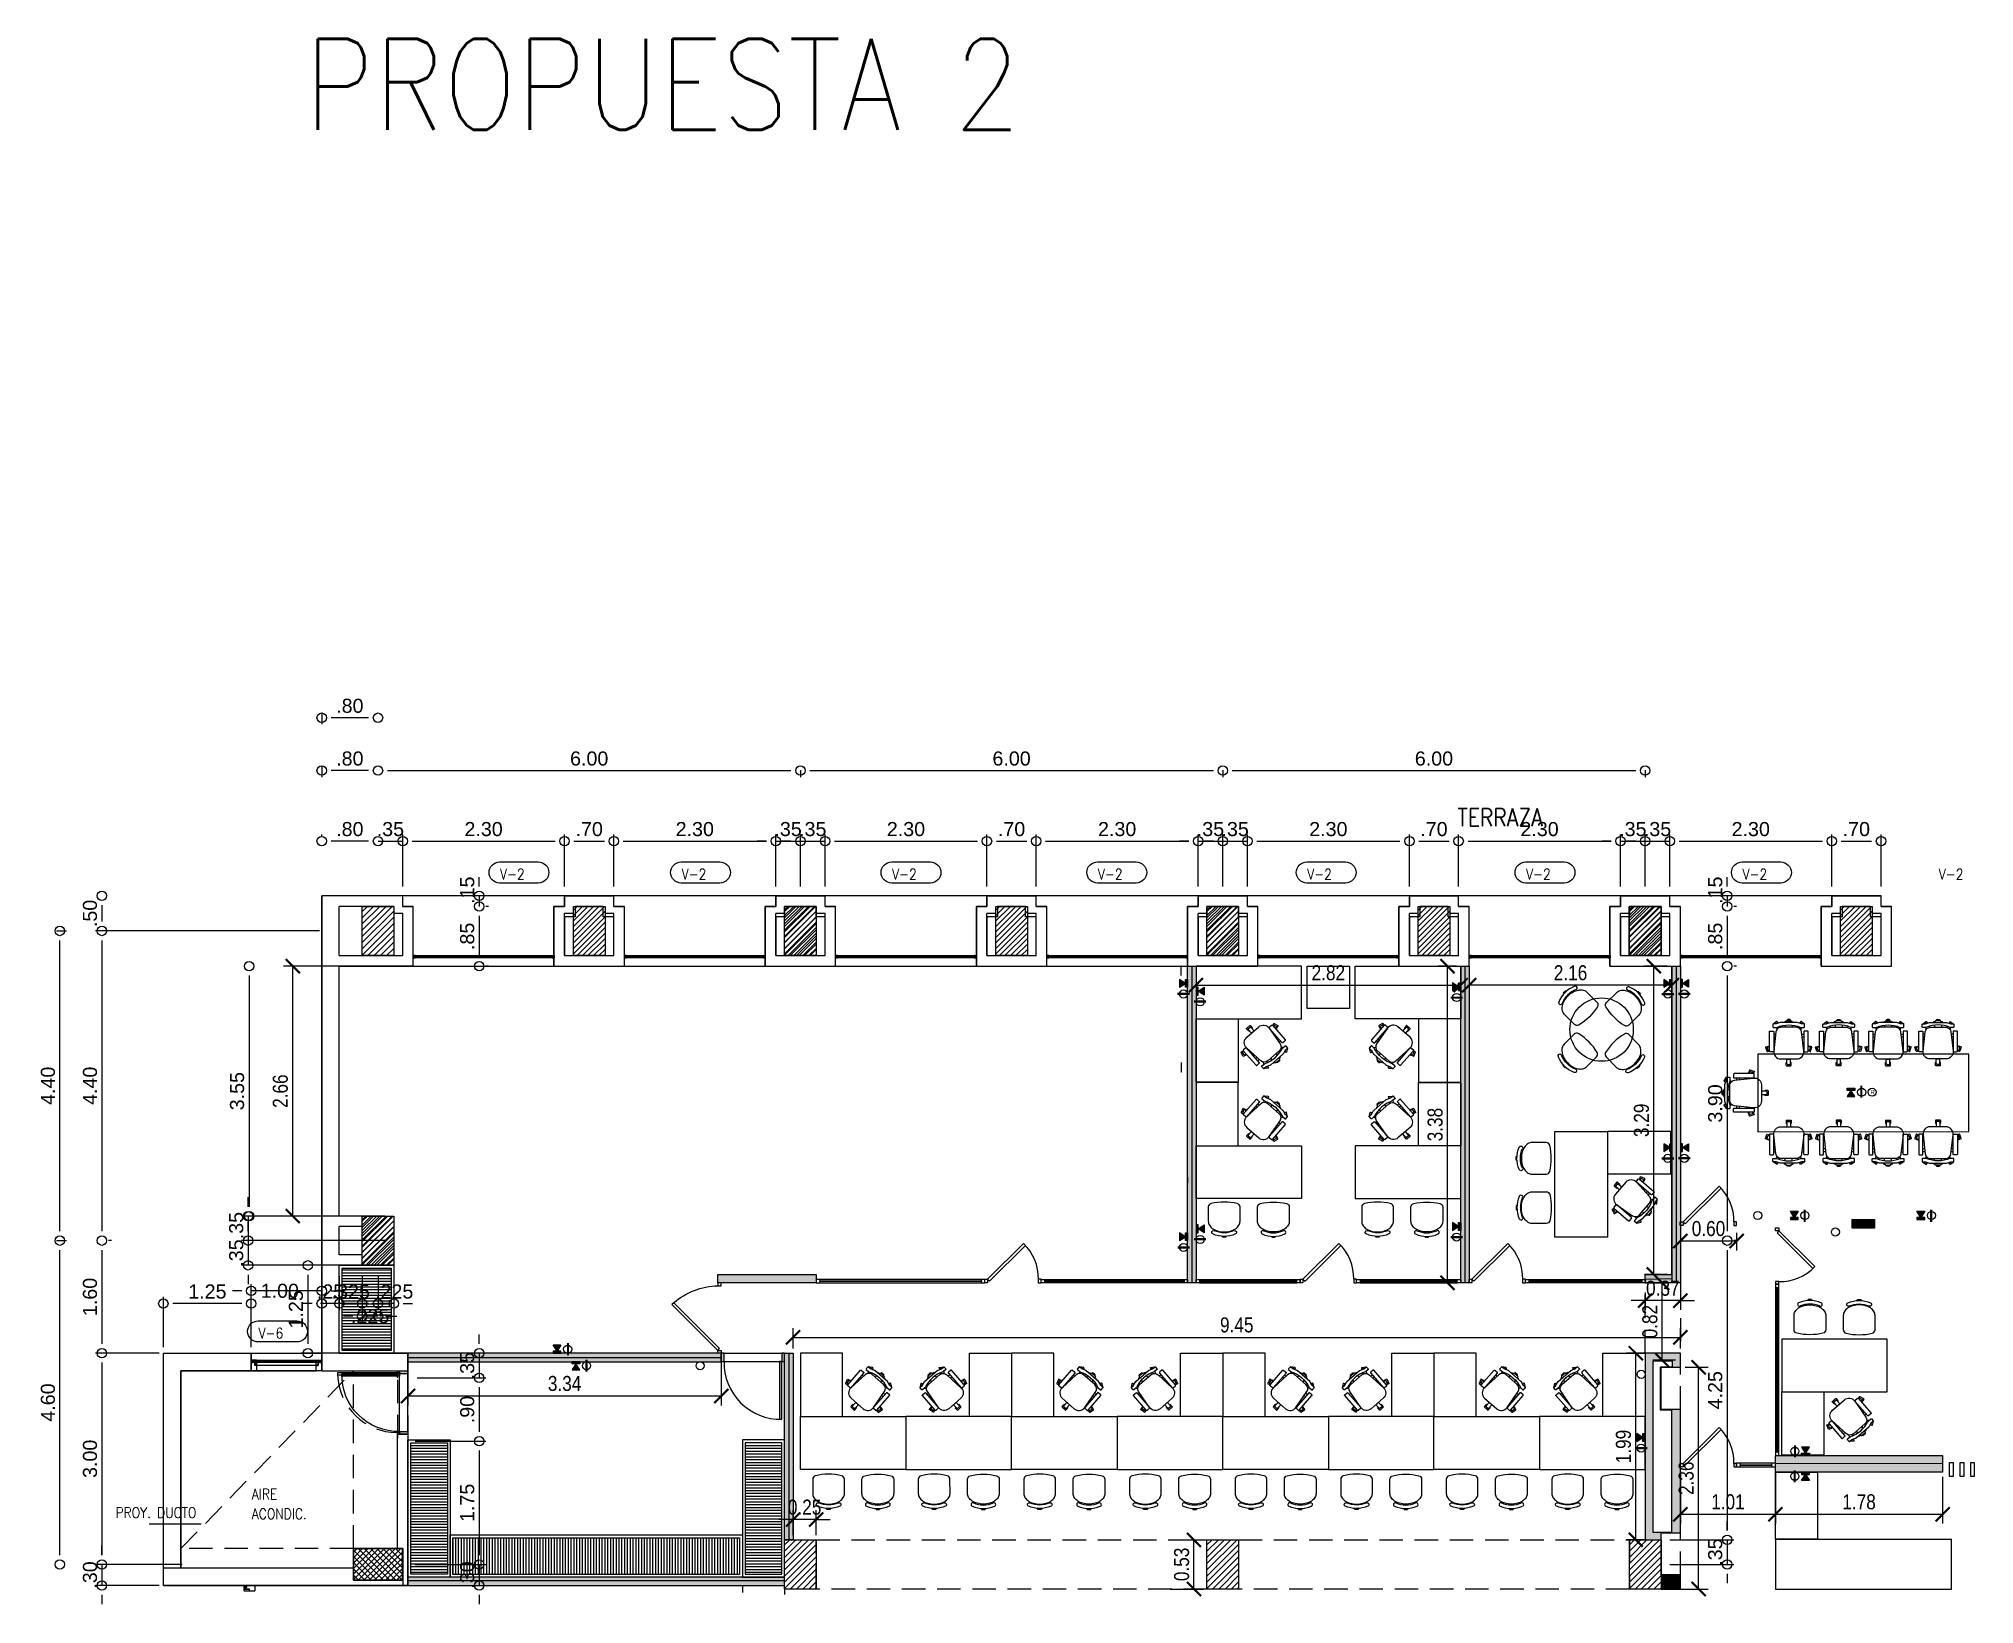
# Model space of a CAD drawing. Header units: millimetres. Extents: x 66.9 to 87.6, y 6 to 22.7.
import ezdxf
from ezdxf.enums import TextEntityAlignment as Align

# ---------------------------------------------------------------- set-up
doc = ezdxf.new("R2010")
doc.units = ezdxf.units.MM
doc.set_wipeout_variables(frame=1)
for name, pattern in [('Dot', [6.35, 0, -6.35]), ('HIDDEN', [0.375, 0.25, -0.125]), ('HIDDEN2', [0.1875, 0.125, -0.0625])]:
    doc.linetypes.add(name, pattern=pattern)
doc.layers.get('DEFPOINTS').update_dxf_attribs({"color": 1})
for name, color, linetype in [('A-COLS-ACHU', 252, 'Continuous'), ('A-ECON', 6, 'Continuous'), ('A-ECON-COLS', 6, 'Continuous'), ('A-EMAD-ESCA', 82, 'Continuous'), ('A-MUEB', 42, 'Continuous'), ('A-MUEB-FIJO', 40, 'Continuous'), ('A-MURO', 5, 'Continuous'), ('A-MURO-ANTE', 3, 'Continuous'), ('A-MURO-DINT', 154, 'HIDDEN'), ('A-MURO-YESO', 4, 'Continuous'), ('A-PROY', 33, 'HIDDEN'), ('A-PUER', 3, 'Continuous'), ('A-PUER-BARR', 14, 'Continuous'), ('A-TEXT-DIM', 54, 'Continuous'), ('A-TEXT-TITL', 231, 'Continuous'), ('A-VENT', 2, 'Continuous'), ('C', 4, 'Continuous'), ('C2', 8, 'Continuous'), ('CET Default', 7, 'Continuous'), ('COL', 6, 'Continuous'), ('CV', 2, 'Continuous'), ('L4', 15, 'Continuous'), ('M', 6, 'Continuous'), ('M2', 8, 'Continuous'), ('MU', 6, 'Continuous'), ('MURO', 6, 'Continuous'), ('P', 2, 'HIDDEN'), ('PROY', 9, 'HIDDEN'), ('PU', 2, 'Continuous'), ('T3', 3, 'Continuous'), ('T4', 2, 'Continuous'), ('V', 2, 'Continuous')]:
    doc.layers.add(name, color=color, linetype=linetype)
doc.layers.add('A-MURO-ACHU', color=252, linetype='Continuous', true_color=0x808789)
doc.layers.add('MPL2PNL', color=5, linetype='Continuous', true_color=0x0000ff)
doc.layers.add('AREA', color=140, linetype='Continuous', plot=False)
doc.styles.add('Arial Narrow', font='ARIALN.TTF')
doc.styles.add('ROMANS', font='ROMANS.shx', dxfattribs={"width": 0.85})
doc.styles.get("Standard").update_dxf_attribs({"font": 'arial.ttf'})
doc.dimstyles.new('MUROS 1-100', dxfattribs={"dimtxt": 0.16, "dimasz": 0.15, "dimexe": 0.1, "dimexo": 0.05, "dimgap": 0.05, "dimtad": 1, "dimzin": 1, "dimdsep": 46, "dimtxsty": 'Arial Narrow', "dimblk": 'ARCHTICK', "dimcen": 0.25, "dimdle": 0.0015, "dimadec": 0, "dimazin": 0, "dimtfac": 1, "dimtix": 1, "dimtmove": 1, "dimatfit": 2, "dimfxl": 0.015, "dimarcsym": 0})
doc.dimstyles.new('SNC', dxfattribs={"dimtxt": 0.15, "dimasz": 0.1, "dimexe": 0.07, "dimexo": 0.1, "dimgap": 0.05, "dimtad": 1, "dimzin": 0, "dimdsep": 46, "dimtxsty": 'Standard', "dimblk1": 'PUNTO', "dimblk2": 'PUNTO', "dimsah": 1, "dimcen": 0.09, "dimse1": 1, "dimclrd": 11, "dimclre": 11, "dimaunit": 1, "dimadec": 0, "dimazin": 0, "dimtfac": 1.2, "dimtix": 1, "dimtmove": 2, "dimatfit": 3, "dimldrblk": 'PUNTO', "dimfxl": 1, "dimtolj": 1, "dimtzin": 0, "dimarcsym": 0})
pattern_1 = [(135, (121.60359, 111.52951), (-0.03314563, -0.03314563), [])]
pattern_2 = [(45, (180.15916, -44.608484), (-0.03314563, 0.03314563), [])]

msp = doc.modelspace()

# ---------------------------------------------------------------- texts
at = {"layer": 'A-TEXT-TITL', "color": 251, "true_color": 0x636466, "insert": (86.461, 11.49), "char_height": 0.0487, "attachment_point": 1}
msp.add_mtext_dynamic_manual_height_columns('R', width=0.05164, gutter_width=0.75, heights=[0], dxfattribs=at)
at = {"layer": 'T3', "color": 251, "true_color": 0x636466, "style": 'ROMANS', "width": 0.85}
msp.add_text('TERRAZA', height=0.1875, dxfattribs=at).set_placement((82.063, 14.299))
at = {"layer": 'T4', "style": 'ROMANS', "width": 0.85}
msp.add_text('PROPUESTA 2', height=0.96921, dxfattribs=at).set_placement((73.592, 21.722), align=Align.CENTER)
at = {"layer": 'T4', "color": 251, "true_color": 0x636466, "style": 'ROMANS', "width": 0.85}
for s, p in [('V-2', (71.862, 13.732)), ('V-2', (73.797, 13.732)), ('V-2', (76.04, 13.732)), ('V-2', (78.232, 13.732)), ('V-2', (80.462, 13.732)), ('V-2', (82.794, 13.732)), ('V-2', (85.1, 13.732)), ('V-2', (87.191, 13.732)), ('V-6', (69.29, 8.841)), ('AIRE', (69.218, 7.125)), ('PROY. DUCTO', (67.766, 6.928)), ('ACONDIC.', (69.218, 6.915))]:
    msp.add_text(s, height=0.1125, dxfattribs=at).set_placement(p)

# ---------------------------------------------------------------- blocks, each defined once
blk = doc.blocks.new('PUNTO')
blk.add_circle((0, 0), 0.5)
blk = doc.blocks.new('*D190')
at = {"layer": 'CV', "color": 11, "lineweight": -2, "transparency": 16777216}
for p, q in [((67.135, 13.183), (67.242, 13.183)), ((67.172, 9.983), (67.172, 13.083))]:
    blk.add_line(p, q, dxfattribs=at)
at = {"layer": 'DEFPOINTS', "color": 0, "transparency": 16777216}
for p in [(67.035, 13.183), (67.172, 13.183), (67.035, 9.883)]:
    blk.add_point(p, dxfattribs=at)
at = {"layer": 'CV', "color": 11, "lineweight": -2, "transparency": 16777216, "xscale": 0.1, "yscale": 0.1, "zscale": 0.1}
for p, rotation in [((67.172, 13.183), 90), ((67.172, 9.883), 270)]:
    blk.add_blockref('PUNTO', p, dxfattribs=dict(at, rotation=rotation))
at = {"layer": 'CV', "color": 0, "transparency": 16777216, "insert": (67.046, 11.533), "char_height": 0.15, "attachment_point": 5, "rotation": 90}
blk.add_mtext('\\A1;4.40', dxfattribs=at)
blk = doc.blocks.new('*D191')
at = {"layer": 'CV', "color": 11, "lineweight": -2, "transparency": 16777216}
for p, q in [((67.135, 9.883), (67.242, 9.883)), ((67.172, 6.533), (67.172, 9.783))]:
    blk.add_line(p, q, dxfattribs=at)
at = {"layer": 'DEFPOINTS', "color": 0, "transparency": 16777216}
for p in [(67.035, 9.883), (67.172, 9.883), (67.035, 6.433)]:
    blk.add_point(p, dxfattribs=at)
at = {"layer": 'CV', "color": 11, "lineweight": -2, "transparency": 16777216, "xscale": 0.1, "yscale": 0.1, "zscale": 0.1}
for p, rotation in [((67.172, 9.883), 90), ((67.172, 6.433), 270)]:
    blk.add_blockref('PUNTO', p, dxfattribs=dict(at, rotation=rotation))
at = {"layer": 'CV', "color": 0, "transparency": 16777216, "insert": (67.046, 8.158), "char_height": 0.15, "attachment_point": 5, "rotation": 90}
blk.add_mtext('\\A1;4.60', dxfattribs=at)
blk = doc.blocks.new('*D192')
at = {"layer": 'CV', "color": 11, "lineweight": -2, "transparency": 16777216}
for p, q in [((75.162, 14.893), (79.462, 14.893)), ((79.562, 14.895), (79.562, 14.823))]:
    blk.add_line(p, q, dxfattribs=at)
at = {"layer": 'DEFPOINTS', "color": 0, "transparency": 16777216}
for p in [(75.062, 14.995), (79.562, 14.995), (79.562, 14.893)]:
    blk.add_point(p, dxfattribs=at)
at = {"layer": 'CV', "color": 11, "lineweight": -2, "transparency": 16777216, "xscale": 0.1, "yscale": 0.1, "zscale": 0.1, "rotation": 180}
blk.add_blockref('PUNTO', (75.062, 14.893), dxfattribs=at)
at = {"layer": 'CV', "color": 11, "lineweight": -2, "transparency": 16777216, "xscale": 0.1, "yscale": 0.1, "zscale": 0.1}
blk.add_blockref('PUNTO', (79.562, 14.893), dxfattribs=at)
at = {"layer": 'CV', "color": 0, "transparency": 16777216, "insert": (77.312, 15.02), "char_height": 0.15, "attachment_point": 5}
blk.add_mtext('\\A1;6.00', dxfattribs=at)
blk = doc.blocks.new('*D193')
at = {"layer": 'CV', "color": 11, "lineweight": -2, "transparency": 16777216}
for p, q in [((70.662, 14.893), (74.962, 14.893)), ((75.062, 14.895), (75.062, 14.823))]:
    blk.add_line(p, q, dxfattribs=at)
at = {"layer": 'DEFPOINTS', "color": 0, "transparency": 16777216}
for p in [(70.562, 14.995), (75.062, 14.995), (75.062, 14.893)]:
    blk.add_point(p, dxfattribs=at)
at = {"layer": 'CV', "color": 11, "lineweight": -2, "transparency": 16777216, "xscale": 0.1, "yscale": 0.1, "zscale": 0.1, "rotation": 180}
blk.add_blockref('PUNTO', (70.562, 14.893), dxfattribs=at)
at = {"layer": 'CV', "color": 11, "lineweight": -2, "transparency": 16777216, "xscale": 0.1, "yscale": 0.1, "zscale": 0.1}
blk.add_blockref('PUNTO', (75.062, 14.893), dxfattribs=at)
at = {"layer": 'CV', "color": 0, "transparency": 16777216, "insert": (72.812, 15.02), "char_height": 0.15, "attachment_point": 5}
blk.add_mtext('\\A1;6.00', dxfattribs=at)
blk = doc.blocks.new('*D194')
at = {"layer": 'CV', "color": 11, "lineweight": -2, "transparency": 16777216}
for p, q in [((79.662, 14.893), (83.962, 14.893)), ((84.062, 14.895), (84.062, 14.823))]:
    blk.add_line(p, q, dxfattribs=at)
at = {"layer": 'DEFPOINTS', "color": 0, "transparency": 16777216}
for p in [(79.562, 14.995), (84.062, 14.995), (84.062, 14.893)]:
    blk.add_point(p, dxfattribs=at)
at = {"layer": 'CV', "color": 11, "lineweight": -2, "transparency": 16777216, "xscale": 0.1, "yscale": 0.1, "zscale": 0.1, "rotation": 180}
blk.add_blockref('PUNTO', (79.562, 14.893), dxfattribs=at)
at = {"layer": 'CV', "color": 11, "lineweight": -2, "transparency": 16777216, "xscale": 0.1, "yscale": 0.1, "zscale": 0.1}
blk.add_blockref('PUNTO', (84.062, 14.893), dxfattribs=at)
at = {"layer": 'CV', "color": 0, "transparency": 16777216, "insert": (81.812, 15.02), "char_height": 0.15, "attachment_point": 5}
blk.add_mtext('\\A1;6.00', dxfattribs=at)
blk = doc.blocks.new('*D195')
at = {"layer": 'CV', "color": 11, "lineweight": -2, "transparency": 16777216}
for p, q in [((67.621, 13.458), (67.621, 13.283)), ((69.937, 13.183), (67.551, 13.183))]:
    blk.add_line(p, q, dxfattribs=at)
at = {"layer": 'DEFPOINTS', "color": 0, "transparency": 16777216}
for p in [(70.037, 13.558), (67.621, 13.183), (70.037, 13.183)]:
    blk.add_point(p, dxfattribs=at)
at = {"layer": 'CV', "color": 11, "lineweight": -2, "transparency": 16777216, "xscale": 0.1, "yscale": 0.1, "zscale": 0.1}
for p, rotation in [((67.621, 13.558), 90), ((67.621, 13.183), 270)]:
    blk.add_blockref('PUNTO', p, dxfattribs=dict(at, rotation=rotation))
at = {"layer": 'CV', "color": 0, "transparency": 16777216, "insert": (67.494, 13.37), "char_height": 0.15, "attachment_point": 5, "rotation": 90}
blk.add_mtext('\\A1;.50', dxfattribs=at)
blk = doc.blocks.new('*D196')
at = {"layer": 'CV', "color": 11, "lineweight": -2, "transparency": 16777216}
for p, q in [((67.621, 13.083), (67.621, 9.983)), ((67.721, 9.883), (67.691, 9.883))]:
    blk.add_line(p, q, dxfattribs=at)
at = {"layer": 'DEFPOINTS', "color": 0, "transparency": 16777216}
for p in [(70.037, 13.183), (67.621, 9.883), (67.621, 9.883)]:
    blk.add_point(p, dxfattribs=at)
at = {"layer": 'CV', "color": 11, "lineweight": -2, "transparency": 16777216, "xscale": 0.1, "yscale": 0.1, "zscale": 0.1}
for p, rotation in [((67.621, 13.183), 90), ((67.621, 9.883), 270)]:
    blk.add_blockref('PUNTO', p, dxfattribs=dict(at, rotation=rotation))
at = {"layer": 'CV', "color": 0, "transparency": 16777216, "insert": (67.494, 11.533), "char_height": 0.15, "attachment_point": 5, "rotation": 90}
blk.add_mtext('\\A1;4.40', dxfattribs=at)
blk = doc.blocks.new('*D197')
at = {"layer": 'CV', "color": 11, "lineweight": -2, "transparency": 16777216}
for p, q in [((67.621, 9.783), (67.621, 8.783)), ((68.231, 8.683), (67.551, 8.683))]:
    blk.add_line(p, q, dxfattribs=at)
at = {"layer": 'DEFPOINTS', "color": 0, "transparency": 16777216}
for p in [(67.621, 9.883), (67.621, 8.683), (68.331, 8.683)]:
    blk.add_point(p, dxfattribs=at)
at = {"layer": 'CV', "color": 11, "lineweight": -2, "transparency": 16777216, "xscale": 0.1, "yscale": 0.1, "zscale": 0.1}
for p, rotation in [((67.621, 9.883), 90), ((67.621, 8.683), 270)]:
    blk.add_blockref('PUNTO', p, dxfattribs=dict(at, rotation=rotation))
at = {"layer": 'CV', "color": 0, "transparency": 16777216, "insert": (67.494, 9.283), "char_height": 0.15, "attachment_point": 5, "rotation": 90}
blk.add_mtext('\\A1;1.60', dxfattribs=at)
blk = doc.blocks.new('*D198')
at = {"layer": 'CV', "color": 11, "lineweight": -2, "transparency": 16777216}
for p, q in [((67.621, 8.583), (67.621, 6.533)), ((68.475, 6.433), (67.551, 6.433))]:
    blk.add_line(p, q, dxfattribs=at)
at = {"layer": 'DEFPOINTS', "color": 0, "transparency": 16777216}
for p in [(68.331, 8.683), (67.621, 6.433), (68.575, 6.433)]:
    blk.add_point(p, dxfattribs=at)
at = {"layer": 'CV', "color": 11, "lineweight": -2, "transparency": 16777216, "xscale": 0.1, "yscale": 0.1, "zscale": 0.1}
for p, rotation in [((67.621, 8.683), 90), ((67.621, 6.433), 270)]:
    blk.add_blockref('PUNTO', p, dxfattribs=dict(at, rotation=rotation))
at = {"layer": 'CV', "color": 0, "transparency": 16777216, "insert": (67.494, 7.558), "char_height": 0.15, "attachment_point": 5, "rotation": 90}
blk.add_mtext('\\A1;3.00', dxfattribs=at)
blk = doc.blocks.new('*D199')
at = {"layer": 'CV', "color": 11, "lineweight": -2, "transparency": 16777216}
for p, q in [((67.621, 6.533), (67.621, 6.633)), ((67.621, 6.433), (67.621, 6.208)), ((68.231, 6.208), (67.551, 6.208)), ((67.621, 6.108), (67.621, 6.008))]:
    blk.add_line(p, q, dxfattribs=at)
at = {"layer": 'DEFPOINTS', "color": 0, "transparency": 16777216}
for p in [(68.575, 6.433), (67.621, 6.208), (68.331, 6.208)]:
    blk.add_point(p, dxfattribs=at)
at = {"layer": 'CV', "color": 11, "lineweight": -2, "transparency": 16777216, "xscale": 0.1, "yscale": 0.1, "zscale": 0.1}
for p, rotation in [((67.621, 6.433), 270), ((67.621, 6.208), 90)]:
    blk.add_blockref('PUNTO', p, dxfattribs=dict(at, rotation=rotation))
at = {"layer": 'CV', "color": 0, "transparency": 16777216, "insert": (67.494, 6.32), "char_height": 0.15, "attachment_point": 5, "rotation": 90}
blk.add_mtext('\\A1;.30', dxfattribs=at)
blk = doc.blocks.new('*D200')
at = {"layer": 'CV', "color": 11, "lineweight": -2, "transparency": 16777216}
for p, q in [((71.64, 13.658), (71.64, 13.758)), ((71.64, 13.558), (71.64, 13.445)), ((71.74, 13.445), (71.71, 13.445)), ((71.64, 13.345), (71.64, 13.245))]:
    blk.add_line(p, q, dxfattribs=at)
at = {"layer": 'DEFPOINTS', "color": 0, "transparency": 16777216}
for p in [(71.64, 13.558), (71.64, 13.445), (71.64, 13.445)]:
    blk.add_point(p, dxfattribs=at)
at = {"layer": 'CV', "color": 11, "lineweight": -2, "transparency": 16777216, "xscale": 0.1, "yscale": 0.1, "zscale": 0.1}
for p, rotation in [((71.64, 13.558), 270), ((71.64, 13.445), 90)]:
    blk.add_blockref('PUNTO', p, dxfattribs=dict(at, rotation=rotation))
at = {"layer": 'CV', "color": 0, "transparency": 16777216, "insert": (71.513, 13.501), "char_height": 0.15, "attachment_point": 5, "rotation": 90}
blk.add_mtext('\\A1;    .15', dxfattribs=at)
blk = doc.blocks.new('*D201')
at = {"layer": 'CV', "color": 11, "lineweight": -2, "transparency": 16777216}
for p, q in [((71.64, 13.345), (71.64, 12.908)), ((71.74, 12.808), (71.71, 12.808))]:
    blk.add_line(p, q, dxfattribs=at)
at = {"layer": 'DEFPOINTS', "color": 0, "transparency": 16777216}
for p in [(71.64, 13.445), (71.64, 12.808), (71.64, 12.808)]:
    blk.add_point(p, dxfattribs=at)
at = {"layer": 'CV', "color": 11, "lineweight": -2, "transparency": 16777216, "xscale": 0.1, "yscale": 0.1, "zscale": 0.1}
for p, rotation in [((71.64, 13.445), 90), ((71.64, 12.808), 270)]:
    blk.add_blockref('PUNTO', p, dxfattribs=dict(at, rotation=rotation))
at = {"layer": 'CV', "color": 0, "transparency": 16777216, "insert": (71.513, 13.126), "char_height": 0.15, "attachment_point": 5, "rotation": 90}
blk.add_mtext('\\A1;.85', dxfattribs=at)
blk = doc.blocks.new('*D202')
at = {"layer": 'CV', "color": 11, "lineweight": -2, "transparency": 16777216}
for p, q in [((71.64, 8.783), (71.64, 8.883)), ((71.64, 8.683), (71.64, 8.42)), ((70.981, 8.42), (71.71, 8.42)), ((71.64, 8.32), (71.64, 8.22))]:
    blk.add_line(p, q, dxfattribs=at)
at = {"layer": 'DEFPOINTS', "color": 0, "transparency": 16777216}
for p in [(70.881, 8.683), (70.881, 8.42), (71.64, 8.42)]:
    blk.add_point(p, dxfattribs=at)
at = {"layer": 'CV', "color": 11, "lineweight": -2, "transparency": 16777216, "xscale": 0.1, "yscale": 0.1, "zscale": 0.1}
for p, rotation in [((71.64, 8.683), 270), ((71.64, 8.42), 90)]:
    blk.add_blockref('PUNTO', p, dxfattribs=dict(at, rotation=rotation))
at = {"layer": 'CV', "color": 0, "transparency": 16777216, "insert": (71.513, 8.551), "char_height": 0.15, "attachment_point": 5, "rotation": 90}
blk.add_mtext('\\A1;.35', dxfattribs=at)
blk = doc.blocks.new('*D203')
at = {"layer": 'CV', "color": 11, "lineweight": -2, "transparency": 16777216}
for p, q in [((71.64, 6.533), (71.64, 6.633)), ((71.64, 6.433), (71.64, 6.208)), ((70.981, 6.208), (71.71, 6.208)), ((71.64, 6.108), (71.64, 6.008))]:
    blk.add_line(p, q, dxfattribs=at)
at = {"layer": 'DEFPOINTS', "color": 0, "transparency": 16777216}
for p in [(70.881, 6.433), (70.881, 6.208), (71.64, 6.208)]:
    blk.add_point(p, dxfattribs=at)
at = {"layer": 'CV', "color": 11, "lineweight": -2, "transparency": 16777216, "xscale": 0.1, "yscale": 0.1, "zscale": 0.1}
for p, rotation in [((71.64, 6.433), 270), ((71.64, 6.208), 90)]:
    blk.add_blockref('PUNTO', p, dxfattribs=dict(at, rotation=rotation))
at = {"layer": 'CV', "color": 0, "transparency": 16777216, "insert": (71.513, 6.32), "char_height": 0.15, "attachment_point": 5, "rotation": 90}
blk.add_mtext('\\A1;.30    ', dxfattribs=at)
blk = doc.blocks.new('*D204')
at = {"layer": 'CV', "color": 11, "lineweight": -2, "transparency": 16777216}
for p, q in [((84.936, 13.658), (84.936, 13.758)), ((84.936, 13.558), (84.936, 13.445)), ((85.036, 13.445), (85.006, 13.445)), ((84.936, 13.345), (84.936, 13.245))]:
    blk.add_line(p, q, dxfattribs=at)
at = {"layer": 'DEFPOINTS', "color": 0, "transparency": 16777216}
for p in [(84.936, 13.558), (84.936, 13.445), (84.936, 13.445)]:
    blk.add_point(p, dxfattribs=at)
at = {"layer": 'CV', "color": 11, "lineweight": -2, "transparency": 16777216, "xscale": 0.1, "yscale": 0.1, "zscale": 0.1}
for p, rotation in [((84.936, 13.558), 270), ((84.936, 13.445), 90)]:
    blk.add_blockref('PUNTO', p, dxfattribs=dict(at, rotation=rotation))
at = {"layer": 'CV', "color": 0, "transparency": 16777216, "insert": (84.809, 13.501), "char_height": 0.15, "attachment_point": 5, "rotation": 90}
blk.add_mtext('\\A1;    .15', dxfattribs=at)
blk = doc.blocks.new('*D205')
at = {"layer": 'CV', "color": 11, "lineweight": -2, "transparency": 16777216}
for p, q in [((84.936, 13.345), (84.936, 12.908)), ((85.036, 12.808), (85.006, 12.808))]:
    blk.add_line(p, q, dxfattribs=at)
at = {"layer": 'DEFPOINTS', "color": 0, "transparency": 16777216}
for p in [(84.936, 13.445), (84.936, 12.808), (84.936, 12.808)]:
    blk.add_point(p, dxfattribs=at)
at = {"layer": 'CV', "color": 11, "lineweight": -2, "transparency": 16777216, "xscale": 0.1, "yscale": 0.1, "zscale": 0.1}
for p, rotation in [((84.936, 13.445), 90), ((84.936, 12.808), 270)]:
    blk.add_blockref('PUNTO', p, dxfattribs=dict(at, rotation=rotation))
at = {"layer": 'CV', "color": 0, "transparency": 16777216, "insert": (84.809, 13.126), "char_height": 0.15, "attachment_point": 5, "rotation": 90}
blk.add_mtext('\\A1;.85', dxfattribs=at)
blk = doc.blocks.new('*D206')
at = {"layer": 'CV', "color": 11, "lineweight": -2, "transparency": 16777216}
for p, q in [((84.936, 12.708), (84.936, 9.983)), ((85.036, 9.883), (85.006, 9.883))]:
    blk.add_line(p, q, dxfattribs=at)
at = {"layer": 'DEFPOINTS', "color": 0, "transparency": 16777216}
for p in [(84.936, 12.808), (84.936, 9.883), (84.936, 9.883)]:
    blk.add_point(p, dxfattribs=at)
at = {"layer": 'CV', "color": 11, "lineweight": -2, "transparency": 16777216, "xscale": 0.1, "yscale": 0.1, "zscale": 0.1}
for p, rotation in [((84.936, 12.808), 90), ((84.936, 9.883), 270)]:
    blk.add_blockref('PUNTO', p, dxfattribs=dict(at, rotation=rotation))
at = {"layer": 'CV', "color": 0, "transparency": 16777216, "insert": (84.809, 11.345), "char_height": 0.15, "attachment_point": 5, "rotation": 90}
blk.add_mtext('\\A1;3.90', dxfattribs=at)
blk = doc.blocks.new('*D172')
at = {"layer": 'CV', "color": 11, "lineweight": -2, "transparency": 16777216}
for p, q in [((70.462, 14.141), (70.362, 14.141)), ((70.562, 14.141), (70.825, 14.141)), ((70.825, 13.658), (70.825, 14.211)), ((70.925, 14.141), (71.025, 14.141))]:
    blk.add_line(p, q, dxfattribs=at)
at = {"layer": 'DEFPOINTS', "color": 0, "transparency": 16777216}
for p in [(70.825, 14.141), (70.562, 13.558), (70.825, 13.558)]:
    blk.add_point(p, dxfattribs=at)
at = {"layer": 'CV', "color": 11, "lineweight": -2, "transparency": 16777216, "xscale": 0.1, "yscale": 0.1, "zscale": 0.1}
blk.add_blockref('PUNTO', (70.562, 14.141), dxfattribs=at)
at = {"layer": 'CV', "color": 11, "lineweight": -2, "transparency": 16777216, "xscale": 0.1, "yscale": 0.1, "zscale": 0.1, "rotation": 180}
blk.add_blockref('PUNTO', (70.825, 14.141), dxfattribs=at)
at = {"layer": 'CV', "color": 0, "transparency": 16777216, "insert": (70.694, 14.268), "char_height": 0.15, "attachment_point": 5}
blk.add_mtext('\\A1;.35', dxfattribs=at)
blk = doc.blocks.new('*D173')
at = {"layer": 'CV', "color": 11, "lineweight": -2, "transparency": 16777216}
for p, q in [((70.925, 14.141), (72.45, 14.141)), ((72.55, 13.658), (72.55, 14.211))]:
    blk.add_line(p, q, dxfattribs=at)
at = {"layer": 'DEFPOINTS', "color": 0, "transparency": 16777216}
for p in [(72.55, 14.141), (70.825, 13.558), (72.55, 13.558)]:
    blk.add_point(p, dxfattribs=at)
at = {"layer": 'CV', "color": 11, "lineweight": -2, "transparency": 16777216, "xscale": 0.1, "yscale": 0.1, "zscale": 0.1, "rotation": 180}
blk.add_blockref('PUNTO', (70.825, 14.141), dxfattribs=at)
at = {"layer": 'CV', "color": 11, "lineweight": -2, "transparency": 16777216, "xscale": 0.1, "yscale": 0.1, "zscale": 0.1}
blk.add_blockref('PUNTO', (72.55, 14.141), dxfattribs=at)
at = {"layer": 'CV', "color": 0, "transparency": 16777216, "insert": (71.687, 14.268), "char_height": 0.15, "attachment_point": 5}
blk.add_mtext('\\A1;2.30', dxfattribs=at)
blk = doc.blocks.new('*D174')
at = {"layer": 'CV', "color": 11, "lineweight": -2, "transparency": 16777216}
for p, q in [((72.65, 14.141), (72.975, 14.141)), ((73.075, 13.658), (73.075, 14.211))]:
    blk.add_line(p, q, dxfattribs=at)
at = {"layer": 'DEFPOINTS', "color": 0, "transparency": 16777216}
for p in [(73.075, 14.141), (72.55, 13.558), (73.075, 13.558)]:
    blk.add_point(p, dxfattribs=at)
at = {"layer": 'CV', "color": 11, "lineweight": -2, "transparency": 16777216, "xscale": 0.1, "yscale": 0.1, "zscale": 0.1, "rotation": 180}
blk.add_blockref('PUNTO', (72.55, 14.141), dxfattribs=at)
at = {"layer": 'CV', "color": 11, "lineweight": -2, "transparency": 16777216, "xscale": 0.1, "yscale": 0.1, "zscale": 0.1}
blk.add_blockref('PUNTO', (73.075, 14.141), dxfattribs=at)
at = {"layer": 'CV', "color": 0, "transparency": 16777216, "insert": (72.812, 14.268), "char_height": 0.15, "attachment_point": 5}
blk.add_mtext('\\A1;.70', dxfattribs=at)
blk = doc.blocks.new('*D175')
at = {"layer": 'CV', "color": 11, "lineweight": -2, "transparency": 16777216}
for p, q in [((73.175, 14.141), (74.7, 14.141)), ((74.8, 13.658), (74.8, 14.211))]:
    blk.add_line(p, q, dxfattribs=at)
at = {"layer": 'DEFPOINTS', "color": 0, "transparency": 16777216}
for p in [(74.8, 14.141), (73.075, 13.558), (74.8, 13.558)]:
    blk.add_point(p, dxfattribs=at)
at = {"layer": 'CV', "color": 11, "lineweight": -2, "transparency": 16777216, "xscale": 0.1, "yscale": 0.1, "zscale": 0.1, "rotation": 180}
blk.add_blockref('PUNTO', (73.075, 14.141), dxfattribs=at)
at = {"layer": 'CV', "color": 11, "lineweight": -2, "transparency": 16777216, "xscale": 0.1, "yscale": 0.1, "zscale": 0.1}
blk.add_blockref('PUNTO', (74.8, 14.141), dxfattribs=at)
at = {"layer": 'CV', "color": 0, "transparency": 16777216, "insert": (73.937, 14.268), "char_height": 0.15, "attachment_point": 5}
blk.add_mtext('\\A1;2.30', dxfattribs=at)
blk = doc.blocks.new('*D176')
at = {"layer": 'CV', "color": 11, "lineweight": -2, "transparency": 16777216}
for p, q in [((74.7, 14.141), (74.6, 14.141)), ((74.8, 14.141), (75.062, 14.141)), ((75.062, 13.658), (75.062, 14.211)), ((75.162, 14.141), (75.262, 14.141))]:
    blk.add_line(p, q, dxfattribs=at)
at = {"layer": 'DEFPOINTS', "color": 0, "transparency": 16777216}
for p in [(75.062, 14.141), (74.8, 13.558), (75.062, 13.558)]:
    blk.add_point(p, dxfattribs=at)
at = {"layer": 'CV', "color": 11, "lineweight": -2, "transparency": 16777216, "xscale": 0.1, "yscale": 0.1, "zscale": 0.1}
blk.add_blockref('PUNTO', (74.8, 14.141), dxfattribs=at)
at = {"layer": 'CV', "color": 11, "lineweight": -2, "transparency": 16777216, "xscale": 0.1, "yscale": 0.1, "zscale": 0.1, "rotation": 180}
blk.add_blockref('PUNTO', (75.062, 14.141), dxfattribs=at)
at = {"layer": 'CV', "color": 0, "transparency": 16777216, "insert": (74.931, 14.268), "char_height": 0.15, "attachment_point": 5}
blk.add_mtext('\\A1;.35', dxfattribs=at)
blk = doc.blocks.new('*D177')
at = {"layer": 'CV', "color": 11, "lineweight": -2, "transparency": 16777216}
for p, q in [((74.962, 14.141), (74.862, 14.141)), ((75.062, 14.141), (75.325, 14.141)), ((75.325, 13.658), (75.325, 14.211)), ((75.425, 14.141), (75.525, 14.141))]:
    blk.add_line(p, q, dxfattribs=at)
at = {"layer": 'DEFPOINTS', "color": 0, "transparency": 16777216}
for p in [(75.325, 14.141), (75.062, 13.558), (75.325, 13.558)]:
    blk.add_point(p, dxfattribs=at)
at = {"layer": 'CV', "color": 11, "lineweight": -2, "transparency": 16777216, "xscale": 0.1, "yscale": 0.1, "zscale": 0.1}
blk.add_blockref('PUNTO', (75.062, 14.141), dxfattribs=at)
at = {"layer": 'CV', "color": 11, "lineweight": -2, "transparency": 16777216, "xscale": 0.1, "yscale": 0.1, "zscale": 0.1, "rotation": 180}
blk.add_blockref('PUNTO', (75.325, 14.141), dxfattribs=at)
at = {"layer": 'CV', "color": 0, "transparency": 16777216, "insert": (75.194, 14.268), "char_height": 0.15, "attachment_point": 5}
blk.add_mtext('\\A1;.35', dxfattribs=at)
blk = doc.blocks.new('*D178')
at = {"layer": 'CV', "color": 11, "lineweight": -2, "transparency": 16777216}
for p, q in [((75.425, 14.141), (76.95, 14.141)), ((77.05, 13.658), (77.05, 14.211))]:
    blk.add_line(p, q, dxfattribs=at)
at = {"layer": 'DEFPOINTS', "color": 0, "transparency": 16777216}
for p in [(77.05, 14.141), (75.325, 13.558), (77.05, 13.558)]:
    blk.add_point(p, dxfattribs=at)
at = {"layer": 'CV', "color": 11, "lineweight": -2, "transparency": 16777216, "xscale": 0.1, "yscale": 0.1, "zscale": 0.1, "rotation": 180}
blk.add_blockref('PUNTO', (75.325, 14.141), dxfattribs=at)
at = {"layer": 'CV', "color": 11, "lineweight": -2, "transparency": 16777216, "xscale": 0.1, "yscale": 0.1, "zscale": 0.1}
blk.add_blockref('PUNTO', (77.05, 14.141), dxfattribs=at)
at = {"layer": 'CV', "color": 0, "transparency": 16777216, "insert": (76.187, 14.268), "char_height": 0.15, "attachment_point": 5}
blk.add_mtext('\\A1;2.30', dxfattribs=at)
blk = doc.blocks.new('*D179')
at = {"layer": 'CV', "color": 11, "lineweight": -2, "transparency": 16777216}
for p, q in [((77.15, 14.141), (77.475, 14.141)), ((77.575, 13.658), (77.575, 14.211))]:
    blk.add_line(p, q, dxfattribs=at)
at = {"layer": 'DEFPOINTS', "color": 0, "transparency": 16777216}
for p in [(77.575, 14.141), (77.05, 13.558), (77.575, 13.558)]:
    blk.add_point(p, dxfattribs=at)
at = {"layer": 'CV', "color": 11, "lineweight": -2, "transparency": 16777216, "xscale": 0.1, "yscale": 0.1, "zscale": 0.1, "rotation": 180}
blk.add_blockref('PUNTO', (77.05, 14.141), dxfattribs=at)
at = {"layer": 'CV', "color": 11, "lineweight": -2, "transparency": 16777216, "xscale": 0.1, "yscale": 0.1, "zscale": 0.1}
blk.add_blockref('PUNTO', (77.575, 14.141), dxfattribs=at)
at = {"layer": 'CV', "color": 0, "transparency": 16777216, "insert": (77.312, 14.268), "char_height": 0.15, "attachment_point": 5}
blk.add_mtext('\\A1;.70', dxfattribs=at)
blk = doc.blocks.new('*D180')
at = {"layer": 'CV', "color": 11, "lineweight": -2, "transparency": 16777216}
for p, q in [((77.675, 14.141), (79.2, 14.141)), ((79.3, 13.658), (79.3, 14.211))]:
    blk.add_line(p, q, dxfattribs=at)
at = {"layer": 'DEFPOINTS', "color": 0, "transparency": 16777216}
for p in [(79.3, 14.141), (77.575, 13.558), (79.3, 13.558)]:
    blk.add_point(p, dxfattribs=at)
at = {"layer": 'CV', "color": 11, "lineweight": -2, "transparency": 16777216, "xscale": 0.1, "yscale": 0.1, "zscale": 0.1, "rotation": 180}
blk.add_blockref('PUNTO', (77.575, 14.141), dxfattribs=at)
at = {"layer": 'CV', "color": 11, "lineweight": -2, "transparency": 16777216, "xscale": 0.1, "yscale": 0.1, "zscale": 0.1}
blk.add_blockref('PUNTO', (79.3, 14.141), dxfattribs=at)
at = {"layer": 'CV', "color": 0, "transparency": 16777216, "insert": (78.437, 14.268), "char_height": 0.15, "attachment_point": 5}
blk.add_mtext('\\A1;2.30', dxfattribs=at)
blk = doc.blocks.new('*D181')
at = {"layer": 'CV', "color": 11, "lineweight": -2, "transparency": 16777216}
for p, q in [((79.2, 14.141), (79.1, 14.141)), ((79.3, 14.141), (79.562, 14.141)), ((79.562, 13.658), (79.562, 14.211)), ((79.662, 14.141), (79.762, 14.141))]:
    blk.add_line(p, q, dxfattribs=at)
at = {"layer": 'DEFPOINTS', "color": 0, "transparency": 16777216}
for p in [(79.562, 14.141), (79.3, 13.558), (79.562, 13.558)]:
    blk.add_point(p, dxfattribs=at)
at = {"layer": 'CV', "color": 11, "lineweight": -2, "transparency": 16777216, "xscale": 0.1, "yscale": 0.1, "zscale": 0.1}
blk.add_blockref('PUNTO', (79.3, 14.141), dxfattribs=at)
at = {"layer": 'CV', "color": 11, "lineweight": -2, "transparency": 16777216, "xscale": 0.1, "yscale": 0.1, "zscale": 0.1, "rotation": 180}
blk.add_blockref('PUNTO', (79.562, 14.141), dxfattribs=at)
at = {"layer": 'CV', "color": 0, "transparency": 16777216, "insert": (79.431, 14.268), "char_height": 0.15, "attachment_point": 5}
blk.add_mtext('\\A1;.35', dxfattribs=at)
blk = doc.blocks.new('*D182')
at = {"layer": 'CV', "color": 11, "lineweight": -2, "transparency": 16777216}
for p, q in [((79.462, 14.141), (79.362, 14.141)), ((79.562, 14.141), (79.825, 14.141)), ((79.825, 13.658), (79.825, 14.211)), ((79.925, 14.141), (80.025, 14.141))]:
    blk.add_line(p, q, dxfattribs=at)
at = {"layer": 'DEFPOINTS', "color": 0, "transparency": 16777216}
for p in [(79.825, 14.141), (79.562, 13.558), (79.825, 13.558)]:
    blk.add_point(p, dxfattribs=at)
at = {"layer": 'CV', "color": 11, "lineweight": -2, "transparency": 16777216, "xscale": 0.1, "yscale": 0.1, "zscale": 0.1}
blk.add_blockref('PUNTO', (79.562, 14.141), dxfattribs=at)
at = {"layer": 'CV', "color": 11, "lineweight": -2, "transparency": 16777216, "xscale": 0.1, "yscale": 0.1, "zscale": 0.1, "rotation": 180}
blk.add_blockref('PUNTO', (79.825, 14.141), dxfattribs=at)
at = {"layer": 'CV', "color": 0, "transparency": 16777216, "insert": (79.694, 14.268), "char_height": 0.15, "attachment_point": 5}
blk.add_mtext('\\A1;.35', dxfattribs=at)
blk = doc.blocks.new('*D183')
at = {"layer": 'CV', "color": 11, "lineweight": -2, "transparency": 16777216}
for p, q in [((79.925, 14.141), (81.45, 14.141)), ((81.55, 13.658), (81.55, 14.211))]:
    blk.add_line(p, q, dxfattribs=at)
at = {"layer": 'DEFPOINTS', "color": 0, "transparency": 16777216}
for p in [(81.55, 14.141), (79.825, 13.558), (81.55, 13.558)]:
    blk.add_point(p, dxfattribs=at)
at = {"layer": 'CV', "color": 11, "lineweight": -2, "transparency": 16777216, "xscale": 0.1, "yscale": 0.1, "zscale": 0.1, "rotation": 180}
blk.add_blockref('PUNTO', (79.825, 14.141), dxfattribs=at)
at = {"layer": 'CV', "color": 11, "lineweight": -2, "transparency": 16777216, "xscale": 0.1, "yscale": 0.1, "zscale": 0.1}
blk.add_blockref('PUNTO', (81.55, 14.141), dxfattribs=at)
at = {"layer": 'CV', "color": 0, "transparency": 16777216, "insert": (80.687, 14.268), "char_height": 0.15, "attachment_point": 5}
blk.add_mtext('\\A1;2.30', dxfattribs=at)
blk = doc.blocks.new('*D184')
at = {"layer": 'CV', "color": 11, "lineweight": -2, "transparency": 16777216}
for p, q in [((81.65, 14.141), (81.975, 14.141)), ((82.075, 13.658), (82.075, 14.211))]:
    blk.add_line(p, q, dxfattribs=at)
at = {"layer": 'DEFPOINTS', "color": 0, "transparency": 16777216}
for p in [(82.075, 14.141), (81.55, 13.558), (82.075, 13.558)]:
    blk.add_point(p, dxfattribs=at)
at = {"layer": 'CV', "color": 11, "lineweight": -2, "transparency": 16777216, "xscale": 0.1, "yscale": 0.1, "zscale": 0.1, "rotation": 180}
blk.add_blockref('PUNTO', (81.55, 14.141), dxfattribs=at)
at = {"layer": 'CV', "color": 11, "lineweight": -2, "transparency": 16777216, "xscale": 0.1, "yscale": 0.1, "zscale": 0.1}
blk.add_blockref('PUNTO', (82.075, 14.141), dxfattribs=at)
at = {"layer": 'CV', "color": 0, "transparency": 16777216, "insert": (81.812, 14.268), "char_height": 0.15, "attachment_point": 5}
blk.add_mtext('\\A1;.70', dxfattribs=at)
blk = doc.blocks.new('*D185')
at = {"layer": 'CV', "color": 11, "lineweight": -2, "transparency": 16777216}
for p, q in [((82.175, 14.141), (83.7, 14.141)), ((83.8, 13.658), (83.8, 14.211))]:
    blk.add_line(p, q, dxfattribs=at)
at = {"layer": 'DEFPOINTS', "color": 0, "transparency": 16777216}
for p in [(83.8, 14.141), (82.075, 13.558), (83.8, 13.558)]:
    blk.add_point(p, dxfattribs=at)
at = {"layer": 'CV', "color": 11, "lineweight": -2, "transparency": 16777216, "xscale": 0.1, "yscale": 0.1, "zscale": 0.1, "rotation": 180}
blk.add_blockref('PUNTO', (82.075, 14.141), dxfattribs=at)
at = {"layer": 'CV', "color": 11, "lineweight": -2, "transparency": 16777216, "xscale": 0.1, "yscale": 0.1, "zscale": 0.1}
blk.add_blockref('PUNTO', (83.8, 14.141), dxfattribs=at)
at = {"layer": 'CV', "color": 0, "transparency": 16777216, "insert": (82.937, 14.268), "char_height": 0.15, "attachment_point": 5}
blk.add_mtext('\\A1;2.30', dxfattribs=at)
blk = doc.blocks.new('*D186')
at = {"layer": 'CV', "color": 11, "lineweight": -2, "transparency": 16777216}
for p, q in [((83.7, 14.141), (83.6, 14.141)), ((83.8, 14.141), (84.062, 14.141)), ((84.062, 13.658), (84.062, 14.211)), ((84.162, 14.141), (84.262, 14.141))]:
    blk.add_line(p, q, dxfattribs=at)
at = {"layer": 'DEFPOINTS', "color": 0, "transparency": 16777216}
for p in [(84.062, 14.141), (83.8, 13.558), (84.062, 13.558)]:
    blk.add_point(p, dxfattribs=at)
at = {"layer": 'CV', "color": 11, "lineweight": -2, "transparency": 16777216, "xscale": 0.1, "yscale": 0.1, "zscale": 0.1}
blk.add_blockref('PUNTO', (83.8, 14.141), dxfattribs=at)
at = {"layer": 'CV', "color": 11, "lineweight": -2, "transparency": 16777216, "xscale": 0.1, "yscale": 0.1, "zscale": 0.1, "rotation": 180}
blk.add_blockref('PUNTO', (84.062, 14.141), dxfattribs=at)
at = {"layer": 'CV', "color": 0, "transparency": 16777216, "insert": (83.931, 14.268), "char_height": 0.15, "attachment_point": 5}
blk.add_mtext('\\A1;.35', dxfattribs=at)
blk = doc.blocks.new('*D187')
at = {"layer": 'CV', "color": 11, "lineweight": -2, "transparency": 16777216}
for p, q in [((83.962, 14.141), (83.862, 14.141)), ((84.062, 14.141), (84.325, 14.141)), ((84.325, 13.658), (84.325, 14.211)), ((84.425, 14.141), (84.525, 14.141))]:
    blk.add_line(p, q, dxfattribs=at)
at = {"layer": 'DEFPOINTS', "color": 0, "transparency": 16777216}
for p in [(84.325, 14.141), (84.062, 13.558), (84.325, 13.558)]:
    blk.add_point(p, dxfattribs=at)
at = {"layer": 'CV', "color": 11, "lineweight": -2, "transparency": 16777216, "xscale": 0.1, "yscale": 0.1, "zscale": 0.1}
blk.add_blockref('PUNTO', (84.062, 14.141), dxfattribs=at)
at = {"layer": 'CV', "color": 11, "lineweight": -2, "transparency": 16777216, "xscale": 0.1, "yscale": 0.1, "zscale": 0.1, "rotation": 180}
blk.add_blockref('PUNTO', (84.325, 14.141), dxfattribs=at)
at = {"layer": 'CV', "color": 0, "transparency": 16777216, "insert": (84.194, 14.268), "char_height": 0.15, "attachment_point": 5}
blk.add_mtext('\\A1;.35', dxfattribs=at)
blk = doc.blocks.new('*D188')
at = {"layer": 'CV', "color": 11, "lineweight": -2, "transparency": 16777216}
for p, q in [((84.425, 14.141), (85.95, 14.141)), ((86.05, 13.658), (86.05, 14.211))]:
    blk.add_line(p, q, dxfattribs=at)
at = {"layer": 'DEFPOINTS', "color": 0, "transparency": 16777216}
for p in [(86.05, 14.141), (84.325, 13.558), (86.05, 13.558)]:
    blk.add_point(p, dxfattribs=at)
at = {"layer": 'CV', "color": 11, "lineweight": -2, "transparency": 16777216, "xscale": 0.1, "yscale": 0.1, "zscale": 0.1, "rotation": 180}
blk.add_blockref('PUNTO', (84.325, 14.141), dxfattribs=at)
at = {"layer": 'CV', "color": 11, "lineweight": -2, "transparency": 16777216, "xscale": 0.1, "yscale": 0.1, "zscale": 0.1}
blk.add_blockref('PUNTO', (86.05, 14.141), dxfattribs=at)
at = {"layer": 'CV', "color": 0, "transparency": 16777216, "insert": (85.187, 14.268), "char_height": 0.15, "attachment_point": 5}
blk.add_mtext('\\A1;2.30', dxfattribs=at)
blk = doc.blocks.new('*D189')
at = {"layer": 'CV', "color": 11, "lineweight": -2, "transparency": 16777216}
for p, q in [((86.15, 14.141), (86.475, 14.141)), ((86.575, 13.658), (86.575, 14.211))]:
    blk.add_line(p, q, dxfattribs=at)
at = {"layer": 'DEFPOINTS', "color": 0, "transparency": 16777216}
for p in [(86.575, 14.141), (86.05, 13.558), (86.575, 13.558)]:
    blk.add_point(p, dxfattribs=at)
at = {"layer": 'CV', "color": 11, "lineweight": -2, "transparency": 16777216, "xscale": 0.1, "yscale": 0.1, "zscale": 0.1, "rotation": 180}
blk.add_blockref('PUNTO', (86.05, 14.141), dxfattribs=at)
at = {"layer": 'CV', "color": 11, "lineweight": -2, "transparency": 16777216, "xscale": 0.1, "yscale": 0.1, "zscale": 0.1}
blk.add_blockref('PUNTO', (86.575, 14.141), dxfattribs=at)
at = {"layer": 'CV', "color": 0, "transparency": 16777216, "insert": (86.312, 14.268), "char_height": 0.15, "attachment_point": 5}
blk.add_mtext('\\A1;.70', dxfattribs=at)
blk = doc.blocks.new('*D155')
at = {"layer": 'CV', "color": 11, "lineweight": -2, "transparency": 16777216}
for p, q in [((69.962, 15.507), (69.962, 15.386)), ((70.462, 15.456), (70.062, 15.456))]:
    blk.add_line(p, q, dxfattribs=at)
at = {"layer": 'DEFPOINTS', "color": 0, "transparency": 16777216}
for p in [(69.962, 15.607), (70.562, 15.607), (69.962, 15.456)]:
    blk.add_point(p, dxfattribs=at)
at = {"layer": 'CV', "color": 11, "lineweight": -2, "transparency": 16777216, "xscale": 0.1, "yscale": 0.1, "zscale": 0.1, "rotation": 180}
blk.add_blockref('PUNTO', (69.962, 15.456), dxfattribs=at)
at = {"layer": 'CV', "color": 11, "lineweight": -2, "transparency": 16777216, "xscale": 0.1, "yscale": 0.1, "zscale": 0.1}
blk.add_blockref('PUNTO', (70.562, 15.456), dxfattribs=at)
at = {"layer": 'CV', "color": 0, "transparency": 16777216, "insert": (70.262, 15.582), "char_height": 0.15, "attachment_point": 5}
blk.add_mtext('\\A1;.80', dxfattribs=at)
blk = doc.blocks.new('*D156')
at = {"layer": 'CV', "color": 11, "lineweight": -2, "transparency": 16777216}
for p, q in [((69.962, 14.944), (69.962, 14.823)), ((70.462, 14.893), (70.062, 14.893))]:
    blk.add_line(p, q, dxfattribs=at)
at = {"layer": 'DEFPOINTS', "color": 0, "transparency": 16777216}
for p in [(69.962, 15.044), (69.962, 14.893), (70.562, 15.044)]:
    blk.add_point(p, dxfattribs=at)
at = {"layer": 'CV', "color": 11, "lineweight": -2, "transparency": 16777216, "xscale": 0.1, "yscale": 0.1, "zscale": 0.1, "rotation": 180}
blk.add_blockref('PUNTO', (69.962, 14.893), dxfattribs=at)
at = {"layer": 'CV', "color": 11, "lineweight": -2, "transparency": 16777216, "xscale": 0.1, "yscale": 0.1, "zscale": 0.1}
blk.add_blockref('PUNTO', (70.562, 14.893), dxfattribs=at)
at = {"layer": 'CV', "color": 0, "transparency": 16777216, "insert": (70.262, 15.02), "char_height": 0.15, "attachment_point": 5}
blk.add_mtext('\\A1;.80', dxfattribs=at)
blk = doc.blocks.new('*D157')
at = {"layer": 'CV', "color": 11, "lineweight": -2, "transparency": 16777216}
for p, q in [((69.962, 14.181), (69.962, 14.211)), ((70.462, 14.141), (70.062, 14.141))]:
    blk.add_line(p, q, dxfattribs=at)
at = {"layer": 'DEFPOINTS', "color": 0, "transparency": 16777216}
for p in [(69.962, 14.141), (69.962, 14.081), (70.562, 14.081)]:
    blk.add_point(p, dxfattribs=at)
at = {"layer": 'CV', "color": 11, "lineweight": -2, "transparency": 16777216, "xscale": 0.1, "yscale": 0.1, "zscale": 0.1, "rotation": 180}
blk.add_blockref('PUNTO', (69.962, 14.141), dxfattribs=at)
at = {"layer": 'CV', "color": 11, "lineweight": -2, "transparency": 16777216, "xscale": 0.1, "yscale": 0.1, "zscale": 0.1}
blk.add_blockref('PUNTO', (70.562, 14.141), dxfattribs=at)
at = {"layer": 'CV', "color": 0, "transparency": 16777216, "insert": (70.262, 14.268), "char_height": 0.15, "attachment_point": 5}
blk.add_mtext('\\A1;.80', dxfattribs=at)
blk = doc.blocks.new('*D158')
at = {"layer": 'CV', "color": 11, "lineweight": -2, "transparency": 16777216}
for p, q in [((69.188, 12.708), (69.188, 10.245)), ((70.636, 10.145), (69.118, 10.145))]:
    blk.add_line(p, q, dxfattribs=at)
at = {"layer": 'DEFPOINTS', "color": 0, "transparency": 16777216}
for p in [(70.736, 12.808), (69.188, 10.145), (70.736, 10.145)]:
    blk.add_point(p, dxfattribs=at)
at = {"layer": 'CV', "color": 11, "lineweight": -2, "transparency": 16777216, "xscale": 0.1, "yscale": 0.1, "zscale": 0.1}
for p, rotation in [((69.188, 12.808), 90), ((69.188, 10.145), 270)]:
    blk.add_blockref('PUNTO', p, dxfattribs=dict(at, rotation=rotation))
at = {"layer": 'CV', "color": 0, "transparency": 16777216, "insert": (69.061, 11.476), "char_height": 0.15, "attachment_point": 5, "rotation": 90}
blk.add_mtext('\\A1;3.55', dxfattribs=at)
blk = doc.blocks.new('*D159')
at = {"layer": 'CV', "color": 11, "lineweight": -2, "transparency": 16777216}
for p, q in [((69.178, 10.245), (69.178, 10.345)), ((69.178, 10.145), (69.178, 9.883)), ((70.636, 9.883), (69.108, 9.883)), ((69.178, 9.783), (69.178, 9.683))]:
    blk.add_line(p, q, dxfattribs=at)
at = {"layer": 'DEFPOINTS', "color": 0, "transparency": 16777216}
for p in [(70.736, 10.145), (69.178, 9.883), (70.736, 9.883)]:
    blk.add_point(p, dxfattribs=at)
at = {"layer": 'CV', "color": 11, "lineweight": -2, "transparency": 16777216, "xscale": 0.1, "yscale": 0.1, "zscale": 0.1}
for p, rotation in [((69.178, 10.145), 270), ((69.178, 9.883), 90)]:
    blk.add_blockref('PUNTO', p, dxfattribs=dict(at, rotation=rotation))
at = {"layer": 'CV', "color": 0, "transparency": 16777216, "insert": (69.052, 10.014), "char_height": 0.15, "attachment_point": 5, "rotation": 90}
blk.add_mtext('\\A1; .35', dxfattribs=at)
blk = doc.blocks.new('*D160')
at = {"layer": 'CV', "color": 11, "lineweight": -2, "transparency": 16777216}
for p, q in [((69.178, 9.983), (69.178, 10.083)), ((69.178, 9.883), (69.178, 9.62)), ((70.636, 9.62), (69.108, 9.62)), ((69.178, 9.52), (69.178, 9.42))]:
    blk.add_line(p, q, dxfattribs=at)
at = {"layer": 'DEFPOINTS', "color": 0, "transparency": 16777216}
for p in [(70.736, 9.883), (69.178, 9.62), (70.736, 9.62)]:
    blk.add_point(p, dxfattribs=at)
at = {"layer": 'CV', "color": 11, "lineweight": -2, "transparency": 16777216, "xscale": 0.1, "yscale": 0.1, "zscale": 0.1}
for p, rotation in [((69.178, 9.883), 270), ((69.178, 9.62), 90)]:
    blk.add_blockref('PUNTO', p, dxfattribs=dict(at, rotation=rotation))
at = {"layer": 'CV', "color": 0, "transparency": 16777216, "insert": (69.052, 9.751), "char_height": 0.15, "attachment_point": 5, "rotation": 90}
blk.add_mtext('\\A1;.35', dxfattribs=at)
blk = doc.blocks.new('*D161')
at = {"layer": 'CV', "color": 11, "lineweight": -2, "transparency": 16777216}
for p, q in [((69.815, 9.52), (69.815, 8.783)), ((70.636, 8.683), (69.745, 8.683))]:
    blk.add_line(p, q, dxfattribs=at)
at = {"layer": 'DEFPOINTS', "color": 0, "transparency": 16777216}
for p in [(70.736, 9.62), (69.815, 8.683), (70.736, 8.683)]:
    blk.add_point(p, dxfattribs=at)
at = {"layer": 'CV', "color": 11, "lineweight": -2, "transparency": 16777216, "xscale": 0.1, "yscale": 0.1, "zscale": 0.1}
for p, rotation in [((69.815, 9.62), 90), ((69.815, 8.683), 270)]:
    blk.add_blockref('PUNTO', p, dxfattribs=dict(at, rotation=rotation))
at = {"layer": 'CV', "color": 0, "transparency": 16777216, "insert": (69.688, 9.151), "char_height": 0.15, "attachment_point": 5, "rotation": 90}
blk.add_mtext('\\A1;1.25', dxfattribs=at)
blk = doc.blocks.new('*D162')
at = {"layer": 'CV', "color": 11, "lineweight": -2, "transparency": 16777216}
for p, q in [((71.64, 8.32), (71.64, 7.845)), ((70.957, 7.745), (71.71, 7.745))]:
    blk.add_line(p, q, dxfattribs=at)
at = {"layer": 'DEFPOINTS', "color": 0, "transparency": 16777216}
for p in [(70.857, 8.42), (70.857, 7.745), (71.64, 7.745)]:
    blk.add_point(p, dxfattribs=at)
at = {"layer": 'CV', "color": 11, "lineweight": -2, "transparency": 16777216, "xscale": 0.1, "yscale": 0.1, "zscale": 0.1}
for p, rotation in [((71.64, 8.42), 90), ((71.64, 7.745), 270)]:
    blk.add_blockref('PUNTO', p, dxfattribs=dict(at, rotation=rotation))
at = {"layer": 'CV', "color": 0, "transparency": 16777216, "insert": (71.513, 8.083), "char_height": 0.15, "attachment_point": 5, "rotation": 90}
blk.add_mtext('\\A1;.90', dxfattribs=at)
blk = doc.blocks.new('*D163')
at = {"layer": 'CV', "color": 11, "lineweight": -2, "transparency": 16777216}
for p, q in [((71.64, 7.645), (71.64, 6.533)), ((70.957, 6.433), (71.71, 6.433))]:
    blk.add_line(p, q, dxfattribs=at)
at = {"layer": 'DEFPOINTS', "color": 0, "transparency": 16777216}
for p in [(70.857, 7.745), (70.857, 6.433), (71.64, 6.433)]:
    blk.add_point(p, dxfattribs=at)
at = {"layer": 'CV', "color": 11, "lineweight": -2, "transparency": 16777216, "xscale": 0.1, "yscale": 0.1, "zscale": 0.1}
for p, rotation in [((71.64, 7.745), 90), ((71.64, 6.433), 270)]:
    blk.add_blockref('PUNTO', p, dxfattribs=dict(at, rotation=rotation))
at = {"layer": 'CV', "color": 0, "transparency": 16777216, "insert": (71.513, 7.089), "char_height": 0.15, "attachment_point": 5, "rotation": 90}
blk.add_mtext('\\A1;1.75', dxfattribs=at)
blk = doc.blocks.new('*D164')
at = {"layer": 'CV', "color": 11, "lineweight": -2, "transparency": 16777216}
for p, q in [((84.936, 9.783), (84.936, 6.795)), ((84.325, 6.695), (85.006, 6.695))]:
    blk.add_line(p, q, dxfattribs=at)
at = {"layer": 'DEFPOINTS', "color": 0, "transparency": 16777216}
for p in [(84.225, 9.883), (84.225, 6.695), (84.936, 6.695)]:
    blk.add_point(p, dxfattribs=at)
at = {"layer": 'CV', "color": 11, "lineweight": -2, "transparency": 16777216, "xscale": 0.1, "yscale": 0.1, "zscale": 0.1}
for p, rotation in [((84.936, 9.883), 90), ((84.936, 6.695), 270)]:
    blk.add_blockref('PUNTO', p, dxfattribs=dict(at, rotation=rotation))
at = {"layer": 'CV', "color": 0, "transparency": 16777216, "insert": (84.809, 8.289), "char_height": 0.15, "attachment_point": 5, "rotation": 90}
blk.add_mtext('\\A1;4.25', dxfattribs=at)
blk = doc.blocks.new('*D165')
at = {"layer": 'CV', "color": 11, "lineweight": -2, "transparency": 16777216}
for p, q in [((84.936, 6.795), (84.936, 6.895)), ((84.936, 6.695), (84.936, 6.433)), ((84.325, 6.433), (85.006, 6.433)), ((84.936, 6.333), (84.936, 6.233))]:
    blk.add_line(p, q, dxfattribs=at)
at = {"layer": 'DEFPOINTS', "color": 0, "transparency": 16777216}
for p in [(84.225, 6.695), (84.225, 6.433), (84.936, 6.433)]:
    blk.add_point(p, dxfattribs=at)
at = {"layer": 'CV', "color": 11, "lineweight": -2, "transparency": 16777216, "xscale": 0.1, "yscale": 0.1, "zscale": 0.1}
for p, rotation in [((84.936, 6.695), 270), ((84.936, 6.433), 90)]:
    blk.add_blockref('PUNTO', p, dxfattribs=dict(at, rotation=rotation))
at = {"layer": 'CV', "color": 0, "transparency": 16777216, "insert": (84.809, 6.564), "char_height": 0.15, "attachment_point": 5, "rotation": 90}
blk.add_mtext('\\A1;.35', dxfattribs=at)
blk = doc.blocks.new('*D166')
at = {"layer": 'CV', "color": 11, "lineweight": -2, "transparency": 16777216}
for p, q in [((70.562, 9.505), (70.562, 9.143)), ((70.462, 9.213), (70.362, 9.213)), ((70.731, 9.213), (70.562, 9.213)), ((70.831, 9.213), (70.931, 9.213))]:
    blk.add_line(p, q, dxfattribs=at)
at = {"layer": 'DEFPOINTS', "color": 0, "transparency": 16777216}
for p in [(70.562, 9.605), (70.731, 9.605), (70.562, 9.213)]:
    blk.add_point(p, dxfattribs=at)
at = {"layer": 'CV', "color": 11, "lineweight": -2, "transparency": 16777216, "xscale": 0.1, "yscale": 0.1, "zscale": 0.1}
blk.add_blockref('PUNTO', (70.562, 9.213), dxfattribs=at)
at = {"layer": 'CV', "color": 11, "lineweight": -2, "transparency": 16777216, "xscale": 0.1, "yscale": 0.1, "zscale": 0.1, "rotation": 180}
blk.add_blockref('PUNTO', (70.731, 9.213), dxfattribs=at)
at = {"layer": 'CV', "color": 0, "transparency": 16777216, "insert": (70.647, 9.34), "char_height": 0.15, "attachment_point": 5}
blk.add_mtext('\\A1;   .225', dxfattribs=at)
blk = doc.blocks.new('*D167')
at = {"layer": 'CV', "color": 11, "lineweight": -2, "transparency": 16777216}
for p, q in [((70.394, 9.505), (70.394, 9.007)), ((70.294, 9.077), (70.194, 9.077)), ((70.562, 9.077), (70.394, 9.077)), ((70.662, 9.077), (70.762, 9.077))]:
    blk.add_line(p, q, dxfattribs=at)
at = {"layer": 'DEFPOINTS', "color": 0, "transparency": 16777216}
for p in [(70.394, 9.605), (70.562, 9.605), (70.394, 9.077)]:
    blk.add_point(p, dxfattribs=at)
at = {"layer": 'CV', "color": 11, "lineweight": -2, "transparency": 16777216, "xscale": 0.1, "yscale": 0.1, "zscale": 0.1}
blk.add_blockref('PUNTO', (70.394, 9.077), dxfattribs=at)
at = {"layer": 'CV', "color": 11, "lineweight": -2, "transparency": 16777216, "xscale": 0.1, "yscale": 0.1, "zscale": 0.1, "rotation": 180}
blk.add_blockref('PUNTO', (70.562, 9.077), dxfattribs=at)
at = {"layer": 'CV', "color": 0, "transparency": 16777216, "insert": (70.478, 9.077), "char_height": 0.15, "attachment_point": 5}
blk.add_mtext('\\A1;.225', dxfattribs=at)
blk = doc.blocks.new('*D168')
at = {"layer": 'CV', "color": 11, "lineweight": -2, "transparency": 16777216}
for p, q in [((70.15, 9.505), (70.15, 9.143)), ((70.05, 9.213), (69.95, 9.213)), ((70.394, 9.213), (70.15, 9.213)), ((70.494, 9.213), (70.594, 9.213))]:
    blk.add_line(p, q, dxfattribs=at)
at = {"layer": 'DEFPOINTS', "color": 0, "transparency": 16777216}
for p in [(70.15, 9.605), (70.394, 9.605), (70.15, 9.213)]:
    blk.add_point(p, dxfattribs=at)
at = {"layer": 'CV', "color": 11, "lineweight": -2, "transparency": 16777216, "xscale": 0.1, "yscale": 0.1, "zscale": 0.1}
blk.add_blockref('PUNTO', (70.15, 9.213), dxfattribs=at)
at = {"layer": 'CV', "color": 11, "lineweight": -2, "transparency": 16777216, "xscale": 0.1, "yscale": 0.1, "zscale": 0.1, "rotation": 180}
blk.add_blockref('PUNTO', (70.394, 9.213), dxfattribs=at)
at = {"layer": 'CV', "color": 0, "transparency": 16777216, "insert": (70.272, 9.34), "char_height": 0.15, "attachment_point": 5}
blk.add_mtext('\\A1;.325', dxfattribs=at)
blk = doc.blocks.new('*D169')
at = {"layer": 'CV', "color": 11, "lineweight": -2, "transparency": 16777216}
for p, q in [((69.962, 9.505), (69.962, 9.143)), ((69.862, 9.213), (69.762, 9.213)), ((70.15, 9.213), (69.962, 9.213)), ((70.25, 9.213), (70.35, 9.213))]:
    blk.add_line(p, q, dxfattribs=at)
at = {"layer": 'DEFPOINTS', "color": 0, "transparency": 16777216}
for p in [(69.962, 9.605), (70.15, 9.605), (69.962, 9.213)]:
    blk.add_point(p, dxfattribs=at)
at = {"layer": 'CV', "color": 11, "lineweight": -2, "transparency": 16777216, "xscale": 0.1, "yscale": 0.1, "zscale": 0.1}
blk.add_blockref('PUNTO', (69.962, 9.213), dxfattribs=at)
at = {"layer": 'CV', "color": 11, "lineweight": -2, "transparency": 16777216, "xscale": 0.1, "yscale": 0.1, "zscale": 0.1, "rotation": 180}
blk.add_blockref('PUNTO', (70.15, 9.213), dxfattribs=at)
at = {"layer": 'CV', "color": 0, "transparency": 16777216, "insert": (70.056, 9.34), "char_height": 0.15, "attachment_point": 5}
blk.add_mtext('\\A1;.25    ', dxfattribs=at)
blk = doc.blocks.new('*D170')
at = {"layer": 'CV', "color": 11, "lineweight": -2, "transparency": 16777216}
for p, q in [((69.112, 9.348), (69.012, 9.348)), ((69.212, 8.748), (69.212, 9.418)), ((69.962, 9.348), (69.212, 9.348)), ((70.062, 9.348), (70.162, 9.348))]:
    blk.add_line(p, q, dxfattribs=at)
at = {"layer": 'DEFPOINTS', "color": 0, "transparency": 16777216}
for p in [(69.212, 9.348), (69.212, 8.648), (69.962, 8.648)]:
    blk.add_point(p, dxfattribs=at)
at = {"layer": 'CV', "color": 11, "lineweight": -2, "transparency": 16777216, "xscale": 0.1, "yscale": 0.1, "zscale": 0.1}
blk.add_blockref('PUNTO', (69.212, 9.348), dxfattribs=at)
at = {"layer": 'CV', "color": 11, "lineweight": -2, "transparency": 16777216, "xscale": 0.1, "yscale": 0.1, "zscale": 0.1, "rotation": 180}
blk.add_blockref('PUNTO', (69.962, 9.348), dxfattribs=at)
at = {"layer": 'CV', "color": 0, "transparency": 16777216, "insert": (69.516, 9.348), "char_height": 0.15, "attachment_point": 5}
blk.add_mtext('\\A1;1.00', dxfattribs=at)
blk = doc.blocks.new('*D171')
at = {"layer": 'CV', "color": 11, "lineweight": -2, "transparency": 16777216}
for p, q in [((68.275, 8.748), (68.275, 9.283)), ((69.112, 9.213), (68.375, 9.213))]:
    blk.add_line(p, q, dxfattribs=at)
at = {"layer": 'DEFPOINTS', "color": 0, "transparency": 16777216}
for p in [(68.275, 9.213), (68.275, 8.648), (69.212, 8.648)]:
    blk.add_point(p, dxfattribs=at)
at = {"layer": 'CV', "color": 11, "lineweight": -2, "transparency": 16777216, "xscale": 0.1, "yscale": 0.1, "zscale": 0.1, "rotation": 180}
blk.add_blockref('PUNTO', (68.275, 9.213), dxfattribs=at)
at = {"layer": 'CV', "color": 11, "lineweight": -2, "transparency": 16777216, "xscale": 0.1, "yscale": 0.1, "zscale": 0.1}
blk.add_blockref('PUNTO', (69.212, 9.213), dxfattribs=at)
at = {"layer": 'CV', "color": 0, "transparency": 16777216, "insert": (68.744, 9.34), "char_height": 0.15, "attachment_point": 5}
blk.add_mtext('\\A1;1.25', dxfattribs=at)
blk = doc.blocks.new('*X12')
at = {"color": 0}
for p, q in [((-1.752, 58.894), (-1.311, 59.335)), ((-1.752, 58.972), (-1.389, 59.335)), ((-1.752, 59.05), (-1.467, 59.335)), ((-1.752, 59.127), (-1.544, 59.335)), ((-1.752, 59.205), (-1.622, 59.335)), ((-1.752, 59.283), (-1.7, 59.335)), ((-1.752, 58.816), (-1.302, 59.266)), ((-1.752, 58.738), (-1.302, 59.188)), ((-1.752, 58.661), (-1.302, 59.111)), ((-1.7, 58.635), (-1.302, 59.033)), ((-1.622, 58.635), (-1.302, 58.955)), ((-1.544, 58.635), (-1.302, 58.877)), ((-1.467, 58.635), (-1.302, 58.799)), ((-1.389, 58.635), (-1.302, 58.722)), ((-1.311, 58.635), (-1.302, 58.644))]:
    blk.add_line(p, q, dxfattribs=at)
blk = doc.blocks.new('C70-45')
at = {"layer": 'C'}
blk.add_lwpolyline([(-0.225, -0.35), (-0.225, 0.35), (0.225, 0.35), (0.225, -0.35)], close=True, dxfattribs=at)
at = {"layer": 'C2'}
blk.add_blockref('*X12', (1.527, -58.985), dxfattribs=at)
blk = doc.blocks.new('A$C48C075F2')
at = {"true_color": 0xffffff}
h = blk.add_hatch(color=7, dxfattribs=at)
h.dxf.hatch_style = 1
h.paths.add_polyline_path([(0.035, 0.102), (0.065, 0.102), (0.065, 0.83), (0.035, 0.83)])
h.paths.add_polyline_path([(0, -0.002), (0.035, -0.002), (0.035, 0.102), (0, 0.102)])
h.paths.add_polyline_path([(0.763, -0.002), (0.798, -0.002), (0.798, 0.102), (0.763, 0.102)])
at = {"color": 0}
for points in [[(0.035, 0.102), (0.065, 0.102), (0.065, 0.83), (0.035, 0.83)], [(0, -0.002), (0.035, -0.002), (0.035, 0.102), (0, 0.102)], [(0.763, -0.002), (0.798, -0.002), (0.798, 0.102), (0.763, 0.102)]]:
    blk.add_lwpolyline(points, close=True, dxfattribs=at)
at = {"layer": 'A-PUER-BARR'}
for points in [[(0.763, 0.102), (0.035, 0.102)], [(0.763, -0.002), (0.035, -0.002)]]:
    blk.add_lwpolyline(points, dxfattribs=at)
blk.add_arc((0.05, 0.117), 0.713, 358.7949, 91.2052, dxfattribs=at)
blk = doc.blocks.new('ventana 2')
at = {"layer": 'A-VENT'}
for points in [[(-127.607, 70.922), (-127.607, 70.929), (-127.609, 70.929), (-127.609, 70.925), (-127.633, 70.925), (-127.633, 70.952), (-127.609, 70.952), (-127.609, 70.948), (-127.607, 70.948), (-127.607, 70.955), (-127.635, 70.955), (-127.635, 70.922)], [(-127.624, 70.933), (-126.647, 70.934), (-126.647, 70.944), (-127.624, 70.944)], [(-126.664, 70.922), (-126.664, 70.929), (-126.661, 70.929), (-126.661, 70.925), (-126.638, 70.925), (-126.638, 70.952), (-126.661, 70.952), (-126.661, 70.948), (-126.664, 70.948), (-126.664, 70.955), (-126.635, 70.955), (-126.635, 70.922)]]:
    blk.add_lwpolyline(points, close=True, dxfattribs=at)
at = {"layer": 'A-VENT', "extrusion": (-7.03507e-06, 0.009351, 0.999956), "elevation": 0.664}
blk.add_lwpolyline([(-127.605, 70.919), (-127.606, 70.919), (-127.606, 70.926), (-127.61, 70.926), (-127.61, 70.924), (-127.612, 70.924), (-127.612, 70.926), (-127.628, 70.926), (-127.628, 70.944), (-127.612, 70.944), (-127.612, 70.947), (-127.61, 70.947), (-127.61, 70.944), (-127.606, 70.944), (-127.606, 70.951), (-127.605, 70.951), (-127.6, 70.941), (-127.624, 70.941), (-127.624, 70.93), (-127.6, 70.93)], close=True, dxfattribs=at)
at = {"layer": 'A-VENT'}
for points in [[(-127.607, 70.955), (-126.664, 70.955)], [(-126.664, 70.922), (-127.607, 70.922)]]:
    blk.add_lwpolyline(points, dxfattribs=at)
at = {"layer": 'A-VENT', "extrusion": (7.03507e-06, 0.009351, 0.999956), "elevation": 0.662}
blk.add_lwpolyline([(-126.666, 70.919), (-126.665, 70.919), (-126.665, 70.926), (-126.661, 70.926), (-126.661, 70.924), (-126.659, 70.924), (-126.659, 70.926), (-126.643, 70.926), (-126.643, 70.944), (-126.659, 70.944), (-126.659, 70.947), (-126.661, 70.947), (-126.661, 70.944), (-126.665, 70.944), (-126.665, 70.951), (-126.666, 70.951), (-126.67, 70.941), (-126.647, 70.941), (-126.647, 70.93), (-126.67, 70.93)], close=True, dxfattribs=at)
blk = doc.blocks.new('ventana 1')
at = {"layer": 'A-VENT'}
for points in [[(-104.307, 76.672), (-104.307, 76.679), (-104.309, 76.679), (-104.309, 76.675), (-104.333, 76.675), (-104.333, 76.702), (-104.309, 76.702), (-104.309, 76.698), (-104.307, 76.698), (-104.307, 76.705), (-104.335, 76.705), (-104.335, 76.672)], [(-104.324, 76.683), (-102.347, 76.684), (-102.347, 76.694), (-104.324, 76.694)], [(-102.364, 76.672), (-102.364, 76.679), (-102.361, 76.679), (-102.361, 76.675), (-102.338, 76.675), (-102.338, 76.702), (-102.361, 76.702), (-102.361, 76.698), (-102.364, 76.698), (-102.364, 76.705), (-102.335, 76.705), (-102.335, 76.672)]]:
    blk.add_lwpolyline(points, close=True, dxfattribs=at)
at = {"layer": 'A-VENT', "extrusion": (-7.03507e-06, 0.009351, 0.999956), "elevation": 0.718}
blk.add_lwpolyline([(-104.305, 76.669), (-104.306, 76.669), (-104.306, 76.676), (-104.31, 76.676), (-104.31, 76.674), (-104.312, 76.674), (-104.312, 76.676), (-104.328, 76.676), (-104.328, 76.694), (-104.312, 76.694), (-104.312, 76.696), (-104.31, 76.696), (-104.31, 76.694), (-104.306, 76.694), (-104.306, 76.701), (-104.305, 76.701), (-104.3, 76.69), (-104.324, 76.69), (-104.324, 76.68), (-104.3, 76.68)], close=True, dxfattribs=at)
at = {"layer": 'A-VENT'}
for points in [[(-104.307, 76.705), (-102.364, 76.705)], [(-102.364, 76.672), (-104.307, 76.672)]]:
    blk.add_lwpolyline(points, dxfattribs=at)
at = {"layer": 'A-VENT', "extrusion": (7.03507e-06, 0.009351, 0.999956), "elevation": 0.716}
blk.add_lwpolyline([(-102.366, 76.669), (-102.365, 76.669), (-102.365, 76.676), (-102.361, 76.676), (-102.361, 76.674), (-102.359, 76.674), (-102.359, 76.676), (-102.343, 76.676), (-102.343, 76.694), (-102.359, 76.694), (-102.359, 76.696), (-102.361, 76.696), (-102.361, 76.694), (-102.365, 76.694), (-102.365, 76.701), (-102.366, 76.701), (-102.37, 76.691), (-102.347, 76.69), (-102.347, 76.68), (-102.37, 76.68)], close=True, dxfattribs=at)
blk = doc.blocks.new('SILLA -T1')
for p, q in [((-0.397, 0.112), (-0.446, 0.077)), ((-0.396, 0.089), (-0.408, 0.08)), ((-0.405, 0.03), (-0.388, 0.006)), ((-0.39, 0.111), (-0.375, 0.09)), ((-0.385, 0.087), (-0.385, 0.086)), ((-0.354, 0.044), (-0.344, 0.03)), ((-0.274, 0.062), (-0.274, 0.031)), ((-0.234, 0.14), (-0.234, 0.125)), ((-0.214, 0.14), (-0.214, 0.125)), ((-0.184, 0.117), (-0.184, 0.117)), ((-0.174, 0.062), (-0.174, 0.031)), ((-0.093, 0.044), (-0.103, 0.03)), ((-0.057, 0.111), (-0.073, 0.09)), ((-0.062, 0.087), (-0.063, 0.086)), ((-0.042, 0.03), (-0.059, 0.006)), ((-0.039, 0.08), (-0.052, 0.089)), ((-0.001, 0.077), (-0.05, 0.112)), ((-0.553, -0.253), (-0.535, -0.31)), ((-0.55, -0.247), (-0.512, -0.235)), ((-0.53, -0.259), (-0.52, -0.292)), ((-0.526, -0.249), (-0.498, -0.24)), ((-0.506, -0.238), (-0.504, -0.243)), ((-0.438, -0.064), (-0.409, -0.064)), ((-0.438, -0.104), (-0.414, -0.104)), ((-0.438, -0.206), (-0.425, -0.206)), ((-0.438, -0.246), (-0.43, -0.246)), ((-0.438, -0.274), (-0.432, -0.272)), ((-0.038, -0.064), (-0.009, -0.064)), ((-0.034, -0.104), (-0.009, -0.104)), ((-0.022, -0.206), (-0.009, -0.206)), ((-0.018, -0.246), (-0.009, -0.246)), ((-0.009, -0.274), (-0.015, -0.272)), ((0.078, -0.249), (0.051, -0.24)), ((0.057, -0.243), (0.058, -0.238)), ((0.103, -0.247), (0.065, -0.235)), ((0.072, -0.292), (0.083, -0.259)), ((0.087, -0.31), (0.106, -0.253)), ((-0.528, -0.314), (-0.498, -0.304)), ((-0.51, -0.297), (-0.498, -0.293)), ((-0.259, -0.51), (-0.259, -0.47)), ((-0.254, -0.465), (-0.249, -0.465)), ((-0.254, -0.515), (-0.194, -0.515)), ((-0.249, -0.487), (-0.249, -0.419)), ((-0.241, -0.495), (-0.206, -0.495)), ((-0.199, -0.487), (-0.199, -0.419)), ((-0.199, -0.465), (-0.194, -0.465)), ((-0.189, -0.51), (-0.189, -0.47)), ((0.063, -0.297), (0.051, -0.293)), ((0.081, -0.314), (0.051, -0.304))]:
    blk.add_line(p, q)
for points in [[(-0.045, 0.08), (-0.103, 0.1, 0.080612), (-0.105, 0.1), (-0.342, 0.1, 0.080612), (-0.345, 0.1), (-0.403, 0.08, -0.080612), (-0.405, 0.08), (-0.441, 0.08, 0.414214), (-0.449, 0.072), (-0.449, 0.037, 0.414214), (-0.441, 0.03), (-0.393, 0.03, -0.207231), (-0.055, 0.03), (-0.006, 0.03, 0.414214), (0.001, 0.037), (0.001, 0.072, 0.414214), (-0.006, 0.08), (-0.042, 0.08, -0.080612)], [(-0.011, -0.307), (-0.041, -0.035, 0.382162), (-0.116, 0.031), (-0.332, 0.031, 0.382162), (-0.406, -0.035), (-0.436, -0.307, 0.447008), (-0.337, -0.419), (-0.11, -0.419, 0.447008)], [(-0.445, -0.315), (-0.49, -0.315, -0.414214), (-0.498, -0.307), (-0.498, -0.031, -0.414214), (-0.49, -0.023), (-0.445, -0.023, -0.414214), (-0.438, -0.031), (-0.438, -0.307, -0.414214)], [(-0.002, -0.315), (0.043, -0.315, 0.414214), (0.051, -0.307), (0.051, -0.031, 0.414214), (0.043, -0.023), (-0.002, -0.023, 0.414214), (-0.009, -0.031), (-0.009, -0.307, 0.414214)]]:
    blk.add_lwpolyline(points, format="xyb", close=True)
for points in [[(-0.293, 0.1, -0.317837), (-0.279, 0.11), (-0.271, 0.11, 0.414214), (-0.264, 0.117, -0.414214), (-0.256, 0.125), (-0.191, 0.125, -0.414214), (-0.184, 0.117, 0.414214), (-0.176, 0.11), (-0.169, 0.11, -0.317837), (-0.155, 0.1, -0.317837)], [(-0.199, 0.125), (-0.199, 0.132, 0.414214), (-0.206, 0.14), (-0.241, 0.14, 0.414214), (-0.249, 0.132), (-0.249, 0.125)]]:
    blk.add_lwpolyline(points, format="xyb")
for centre, radius, start, end in [((-0.394, 0.108), 0.005, 36, 126), ((-0.391, 0.083), 0.0075, 36, 126), ((-0.056, 0.083), 0.0075, 54, 144), ((-0.053, 0.108), 0.005, 54, 144), ((-0.549, -0.252), 0.005, 108, 198), ((-0.523, -0.257), 0.0075, 108, 198), ((-0.511, -0.239), 0.005, 18, 108), ((0.063, -0.239), 0.005, 72, 162), ((0.076, -0.257), 0.0075, 342, 72), ((0.101, -0.252), 0.005, 342, 72), ((-0.53, -0.309), 0.005, 198, 288), ((-0.512, -0.29), 0.0075, 198, 288), ((-0.254, -0.47), 0.005, 90, 180), ((-0.254, -0.51), 0.005, 180, 270), ((-0.241, -0.487), 0.0075, 180, 270), ((-0.224, -0.178), 0.242, 265.111, 274.889), ((-0.206, -0.487), 0.0075, 270, 0), ((-0.194, -0.47), 0.005, 0, 90), ((-0.194, -0.51), 0.005, 270, 0), ((0.065, -0.29), 0.0075, 252, 342), ((0.083, -0.309), 0.005, 252, 342)]:
    blk.add_arc(centre, radius, start, end)
blk = doc.blocks.new('Auxi')
at = {"color": 0}
for points in [[(-573.06, -245.675), (-573.06, -246.575), (-572.46, -246.575), (-572.46, -245.675)], [(-571.56, -247.325), (-573.06, -247.325), (-573.06, -246.575), (-573.06, -246.575), (-571.56, -246.575)]]:
    blk.add_lwpolyline(points, close=True, dxfattribs=at)
at = {"color": 0, "rotation": 318.9616977076913}
blk.add_blockref('SILLA -T1', (-571.811, -246.22), dxfattribs=at)
blk = doc.blocks.new('silla inte')
for p, q in [((-0.33, -0.287), (-0.321, -0.278)), ((-0.296, -0.322), (-0.287, -0.314))]:
    blk.add_line(p, q)
blk.add_lwpolyline([(-0.04, -0.353, -0.139889), (-0.09, -0.38, -0.107118), (-0.162, -0.38, -0.079812), (-0.234, -0.352, -0.067459), (-0.305, -0.296, -0.067459), (-0.358, -0.224, -0.079812), (-0.384, -0.152, -0.107118), (-0.382, -0.079, -0.139889), (-0.354, -0.03), (-0.208, 0.112, -0.346802), (-0.146, 0.118, -0.118299), (0.114, -0.149, -0.346802), (0.106, -0.211)], format="xyb", close=True)
blk.add_lwpolyline([(-0.366, -0.321), (-0.376, -0.331), (-0.341, -0.367), (-0.331, -0.357)])
for centre, radius, start, end in [((-0.414, -0.193), 0.025, 20.5533, 200.5533), ((-0.064, -0.062), 0.399, 200.5533, 247.8663), ((-0.064, -0.062), 0.349, 200.5533, 247.8663), ((-0.204, -0.408), 0.025, 247.8663, 67.8663)]:
    blk.add_arc(centre, radius, start, end)
blk = doc.blocks.new('PuertaDirector')
at = {"color": 0, "linetype": 'HIDDEN2', "lineweight": -3}
for points in [[(2044.391, -3228.207), (2044.351, -3228.207), (2044.351, -3228.257), (2044.391, -3228.257)], [(2045.111, -3228.207), (2045.151, -3228.207), (2045.151, -3228.257), (2045.111, -3228.257)]]:
    blk.add_lwpolyline(points, close=True, dxfattribs=at)
at = {"layer": 'A-PUER-BARR'}
blk.add_lwpolyline([(2045.111, -3228.257), (2045.082, -3228.229), (2044.573, -3228.738), (2044.601, -3228.766)], close=True, dxfattribs=at)
blk.add_arc((2045.062, -3228.277), 0.672, 178.2946, 226.7054, dxfattribs=at)
blk = doc.blocks.new('_ArchTick')
at = {"color": 0, "linetype": 'ByBlock', "const_width": 0.15}
blk.add_lwpolyline([(-0.5, -0.5), (0.5, 0.5)], dxfattribs=at)
blk = doc.blocks.new('*D207')
at = {"layer": 'A-TEXT-DIM', "color": 0, "lineweight": -2, "transparency": 16777216}
for p, q in [((74.984, 6.911), (74.834, 6.911)), ((74.984, 6.745), (74.984, 7.011)), ((75.231, 6.911), (74.984, 6.911)), ((75.231, 6.745), (75.231, 7.011)), ((75.231, 6.911), (75.381, 6.911))]:
    blk.add_line(p, q, dxfattribs=at)
at = {"layer": 'DEFPOINTS', "color": 0, "transparency": 16777216}
for p in [(74.984, 6.911), (74.984, 6.695), (75.231, 6.695)]:
    blk.add_point(p, dxfattribs=at)
at = {"layer": 'A-TEXT-DIM', "color": 0, "lineweight": -2, "transparency": 16777216, "xscale": 0.15, "yscale": 0.15, "zscale": 0.15}
blk.add_blockref('_ArchTick', (74.984, 6.911), dxfattribs=at)
at = {"layer": 'A-TEXT-DIM', "color": 0, "lineweight": -2, "transparency": 16777216, "xscale": 0.15, "yscale": 0.15, "zscale": 0.15, "rotation": 180}
blk.add_blockref('_ArchTick', (75.231, 6.911), dxfattribs=at)
at = {"layer": 'A-TEXT-DIM', "color": 0, "transparency": 16777216, "insert": (75.107, 7.042), "char_height": 0.16, "attachment_point": 5, "style": 'Arial Narrow'}
blk.add_mtext('0.25', dxfattribs=at)
blk = doc.blocks.new('*D208')
at = {"layer": 'A-TEXT-DIM', "color": 0, "lineweight": -2, "transparency": 16777216}
for p, q in [((70.881, 8.633), (70.881, 8.128)), ((74.219, 8.633), (74.219, 8.128)), ((70.88, 8.228), (74.22, 8.228))]:
    blk.add_line(p, q, dxfattribs=at)
at = {"layer": 'DEFPOINTS', "color": 0, "transparency": 16777216}
for p in [(70.881, 8.683), (74.219, 8.683), (74.219, 8.228)]:
    blk.add_point(p, dxfattribs=at)
at = {"layer": 'A-TEXT-DIM', "color": 0, "lineweight": -2, "transparency": 16777216, "xscale": 0.15, "yscale": 0.15, "zscale": 0.15, "rotation": 180}
blk.add_blockref('_ArchTick', (70.881, 8.228), dxfattribs=at)
at = {"layer": 'A-TEXT-DIM', "color": 0, "lineweight": -2, "transparency": 16777216, "xscale": 0.15, "yscale": 0.15, "zscale": 0.15}
blk.add_blockref('_ArchTick', (74.219, 8.228), dxfattribs=at)
at = {"layer": 'A-TEXT-DIM', "color": 0, "transparency": 16777216, "insert": (72.55, 8.36), "char_height": 0.16, "attachment_point": 5, "style": 'Arial Narrow'}
blk.add_mtext('3.34', dxfattribs=at)
blk = doc.blocks.new('*D209')
at = {"layer": 'A-TEXT-DIM', "color": 0, "lineweight": -2, "transparency": 16777216}
for p, q in [((74.984, 8.733), (74.984, 8.952)), ((84.437, 8.733), (84.437, 8.952)), ((74.982, 8.852), (84.439, 8.852))]:
    blk.add_line(p, q, dxfattribs=at)
at = {"layer": 'DEFPOINTS', "color": 0, "transparency": 16777216}
for p in [(74.984, 8.683), (84.437, 8.852), (84.437, 8.683)]:
    blk.add_point(p, dxfattribs=at)
at = {"layer": 'A-TEXT-DIM', "color": 0, "lineweight": -2, "transparency": 16777216, "xscale": 0.15, "yscale": 0.15, "zscale": 0.15, "rotation": 180}
blk.add_blockref('_ArchTick', (74.984, 8.852), dxfattribs=at)
at = {"layer": 'A-TEXT-DIM', "color": 0, "lineweight": -2, "transparency": 16777216, "xscale": 0.15, "yscale": 0.15, "zscale": 0.15}
blk.add_blockref('_ArchTick', (84.437, 8.852), dxfattribs=at)
at = {"layer": 'A-TEXT-DIM', "color": 0, "transparency": 16777216, "insert": (79.711, 8.984), "char_height": 0.16, "attachment_point": 5, "style": 'Arial Narrow'}
blk.add_mtext('9.45', dxfattribs=at)
blk = doc.blocks.new('*D151')
at = {"layer": 'A-TEXT-DIM', "color": 0, "lineweight": -2, "transparency": 16777216}
for p, q in [((84.058, 8.683), (83.862, 8.683)), ((83.962, 6.694), (83.962, 8.684)), ((84.058, 6.695), (83.862, 6.695))]:
    blk.add_line(p, q, dxfattribs=at)
at = {"layer": 'DEFPOINTS', "color": 0, "transparency": 16777216}
for p in [(83.962, 8.683), (84.108, 8.683), (84.108, 6.695)]:
    blk.add_point(p, dxfattribs=at)
at = {"layer": 'A-TEXT-DIM', "color": 0, "lineweight": -2, "transparency": 16777216, "xscale": 0.15, "yscale": 0.15, "zscale": 0.15}
for p, rotation in [((83.962, 8.683), 90), ((83.962, 6.695), 270)]:
    blk.add_blockref('_ArchTick', p, dxfattribs=dict(at, rotation=rotation))
at = {"layer": 'A-TEXT-DIM', "color": 0, "transparency": 16777216, "insert": (83.831, 7.689), "char_height": 0.16, "attachment_point": 5, "rotation": 90, "style": 'Arial Narrow'}
blk.add_mtext('1.99', dxfattribs=at)
blk = doc.blocks.new('*D210')
at = {"layer": 'A-TEXT-DIM', "color": 0, "lineweight": -2, "transparency": 16777216}
for p, q in [((84.487, 8.533), (84.732, 8.533)), ((84.632, 6.169), (84.632, 8.534)), ((84.281, 6.17), (84.732, 6.17))]:
    blk.add_line(p, q, dxfattribs=at)
at = {"layer": 'DEFPOINTS', "color": 0, "transparency": 16777216}
for p in [(84.437, 8.533), (84.632, 8.533), (84.231, 6.17)]:
    blk.add_point(p, dxfattribs=at)
at = {"layer": 'A-TEXT-DIM', "color": 0, "lineweight": -2, "transparency": 16777216, "xscale": 0.15, "yscale": 0.15, "zscale": 0.15}
for p, rotation in [((84.632, 8.533), 90), ((84.632, 6.17), 270)]:
    blk.add_blockref('_ArchTick', p, dxfattribs=dict(at, rotation=rotation))
at = {"layer": 'A-TEXT-DIM', "color": 0, "transparency": 16777216, "insert": (84.5, 7.351), "char_height": 0.16, "attachment_point": 5, "rotation": 90, "style": 'Arial Narrow'}
blk.add_mtext('2.36', dxfattribs=at)
blk = doc.blocks.new('*D211')
at = {"layer": 'A-TEXT-DIM', "color": 0, "lineweight": -2, "transparency": 16777216}
for p, q in [((84.437, 7.422), (84.437, 6.867)), ((85.45, 7.422), (85.45, 6.867)), ((84.436, 6.967), (85.451, 6.967))]:
    blk.add_line(p, q, dxfattribs=at)
at = {"layer": 'DEFPOINTS', "color": 0, "transparency": 16777216}
for p in [(84.437, 7.472), (85.45, 7.472), (85.45, 6.967)]:
    blk.add_point(p, dxfattribs=at)
at = {"layer": 'A-TEXT-DIM', "color": 0, "lineweight": -2, "transparency": 16777216, "xscale": 0.15, "yscale": 0.15, "zscale": 0.15, "rotation": 180}
blk.add_blockref('_ArchTick', (84.437, 6.967), dxfattribs=at)
at = {"layer": 'A-TEXT-DIM', "color": 0, "lineweight": -2, "transparency": 16777216, "xscale": 0.15, "yscale": 0.15, "zscale": 0.15}
blk.add_blockref('_ArchTick', (85.45, 6.967), dxfattribs=at)
at = {"layer": 'A-TEXT-DIM', "color": 0, "transparency": 16777216, "insert": (84.944, 7.099), "char_height": 0.16, "attachment_point": 5, "style": 'Arial Narrow'}
blk.add_mtext('1.01', dxfattribs=at)
blk = doc.blocks.new('*D212')
at = {"layer": 'A-TEXT-DIM', "color": 0, "lineweight": -2, "transparency": 16777216}
for p, q in [((85.45, 7.365), (85.45, 6.867)), ((87.231, 7.365), (87.231, 6.867)), ((85.448, 6.967), (87.233, 6.967))]:
    blk.add_line(p, q, dxfattribs=at)
at = {"layer": 'DEFPOINTS', "color": 0, "transparency": 16777216}
for p in [(85.45, 7.415), (87.231, 7.415), (87.231, 6.967)]:
    blk.add_point(p, dxfattribs=at)
at = {"layer": 'A-TEXT-DIM', "color": 0, "lineweight": -2, "transparency": 16777216, "xscale": 0.15, "yscale": 0.15, "zscale": 0.15, "rotation": 180}
blk.add_blockref('_ArchTick', (85.45, 6.967), dxfattribs=at)
at = {"layer": 'A-TEXT-DIM', "color": 0, "lineweight": -2, "transparency": 16777216, "xscale": 0.15, "yscale": 0.15, "zscale": 0.15}
blk.add_blockref('_ArchTick', (87.231, 6.967), dxfattribs=at)
at = {"layer": 'A-TEXT-DIM', "color": 0, "transparency": 16777216, "insert": (86.341, 7.099), "char_height": 0.16, "attachment_point": 5, "style": 'Arial Narrow'}
blk.add_mtext('1.78', dxfattribs=at)
blk = doc.blocks.new('*D213')
at = {"layer": 'A-TEXT-DIM', "color": 0, "lineweight": -2, "transparency": 16777216}
for p, q in [((84.2, 9.433), (84.145, 9.433)), ((84.245, 8.606), (84.245, 9.434)), ((84.387, 8.608), (84.145, 8.608))]:
    blk.add_line(p, q, dxfattribs=at)
at = {"layer": 'DEFPOINTS', "color": 0, "transparency": 16777216}
for p in [(84.245, 9.433), (84.25, 9.433), (84.437, 8.608)]:
    blk.add_point(p, dxfattribs=at)
at = {"layer": 'A-TEXT-DIM', "color": 0, "lineweight": -2, "transparency": 16777216, "xscale": 0.15, "yscale": 0.15, "zscale": 0.15}
for p, rotation in [((84.245, 9.433), 90), ((84.245, 8.608), 270)]:
    blk.add_blockref('_ArchTick', p, dxfattribs=dict(at, rotation=rotation))
at = {"layer": 'A-TEXT-DIM', "color": 0, "transparency": 16777216, "insert": (84.113, 9.02), "char_height": 0.16, "attachment_point": 5, "rotation": 90, "style": 'Arial Narrow'}
blk.add_mtext('0.82', dxfattribs=at)
blk = doc.blocks.new('*D152')
at = {"layer": 'A-TEXT-DIM', "color": 0, "lineweight": -2, "transparency": 16777216}
for p, q in [((84.062, 9.331), (84.062, 9.144)), ((84.437, 9.331), (84.437, 9.144)), ((84.062, 9.244), (83.912, 9.244)), ((84.437, 9.244), (84.062, 9.244)), ((84.437, 9.244), (84.587, 9.244))]:
    blk.add_line(p, q, dxfattribs=at)
at = {"layer": 'DEFPOINTS', "color": 0, "transparency": 16777216}
for p in [(84.062, 9.381), (84.437, 9.381), (84.062, 9.244)]:
    blk.add_point(p, dxfattribs=at)
at = {"layer": 'A-TEXT-DIM', "color": 0, "lineweight": -2, "transparency": 16777216, "xscale": 0.15, "yscale": 0.15, "zscale": 0.15}
blk.add_blockref('_ArchTick', (84.062, 9.244), dxfattribs=at)
at = {"layer": 'A-TEXT-DIM', "color": 0, "lineweight": -2, "transparency": 16777216, "xscale": 0.15, "yscale": 0.15, "zscale": 0.15, "rotation": 180}
blk.add_blockref('_ArchTick', (84.437, 9.244), dxfattribs=at)
at = {"layer": 'A-TEXT-DIM', "color": 0, "transparency": 16777216, "insert": (84.25, 9.375), "char_height": 0.16, "attachment_point": 5, "style": 'Arial Narrow'}
blk.add_mtext('0.37', dxfattribs=at)
blk = doc.blocks.new('*D214')
at = {"layer": 'A-TEXT-DIM', "color": 0, "lineweight": -2, "transparency": 16777216}
for p, q in [((84.437, 9.968), (84.437, 9.779)), ((85.037, 9.968), (85.037, 9.779)), ((85.039, 9.879), (84.436, 9.879))]:
    blk.add_line(p, q, dxfattribs=at)
at = {"layer": 'DEFPOINTS', "color": 0, "transparency": 16777216}
for p in [(84.437, 10.018), (85.037, 10.018), (84.437, 9.879)]:
    blk.add_point(p, dxfattribs=at)
at = {"layer": 'A-TEXT-DIM', "color": 0, "lineweight": -2, "transparency": 16777216, "xscale": 0.15, "yscale": 0.15, "zscale": 0.15, "rotation": 180}
blk.add_blockref('_ArchTick', (84.437, 9.879), dxfattribs=at)
at = {"layer": 'A-TEXT-DIM', "color": 0, "lineweight": -2, "transparency": 16777216, "xscale": 0.15, "yscale": 0.15, "zscale": 0.15}
blk.add_blockref('_ArchTick', (85.037, 9.879), dxfattribs=at)
at = {"layer": 'A-TEXT-DIM', "color": 0, "transparency": 16777216, "insert": (84.737, 10.011), "char_height": 0.16, "attachment_point": 5, "style": 'Arial Narrow'}
blk.add_mtext('0.60', dxfattribs=at)
blk = doc.blocks.new('*D154')
at = {"layer": 'A-TEXT-DIM', "color": 0, "lineweight": -2, "transparency": 16777216}
for p, q in [((79.002, 6.695), (79.355, 6.695)), ((79.255, 6.169), (79.255, 6.697)), ((79.002, 6.17), (79.355, 6.17))]:
    blk.add_line(p, q, dxfattribs=at)
at = {"layer": 'DEFPOINTS', "color": 0, "transparency": 16777216}
for p in [(78.952, 6.695), (79.255, 6.695), (78.952, 6.17)]:
    blk.add_point(p, dxfattribs=at)
at = {"layer": 'A-TEXT-DIM', "color": 0, "lineweight": -2, "transparency": 16777216, "xscale": 0.15, "yscale": 0.15, "zscale": 0.15}
for p, rotation in [((79.255, 6.695), 90), ((79.255, 6.17), 270)]:
    blk.add_blockref('_ArchTick', p, dxfattribs=dict(at, rotation=rotation))
at = {"layer": 'A-TEXT-DIM', "color": 0, "transparency": 16777216, "insert": (79.124, 6.433), "char_height": 0.16, "attachment_point": 5, "rotation": 90, "style": 'Arial Narrow'}
blk.add_mtext('0.53', dxfattribs=at)
blk = doc.blocks.new('*D153')
at = {"layer": 'A-TEXT-DIM', "color": 0, "lineweight": -2, "transparency": 16777216}
for p, q in [((70.165, 12.808), (69.554, 12.808)), ((69.654, 10.144), (69.654, 12.809)), ((70.165, 10.145), (69.554, 10.145))]:
    blk.add_line(p, q, dxfattribs=at)
at = {"layer": 'DEFPOINTS', "color": 0, "transparency": 16777216}
for p in [(69.654, 12.808), (70.215, 12.808), (70.215, 10.145)]:
    blk.add_point(p, dxfattribs=at)
at = {"layer": 'A-TEXT-DIM', "color": 0, "lineweight": -2, "transparency": 16777216, "xscale": 0.15, "yscale": 0.15, "zscale": 0.15}
for p, rotation in [((69.654, 12.808), 90), ((69.654, 10.145), 270)]:
    blk.add_blockref('_ArchTick', p, dxfattribs=dict(at, rotation=rotation))
at = {"layer": 'A-TEXT-DIM', "color": 0, "transparency": 16777216, "insert": (69.522, 11.476), "char_height": 0.16, "attachment_point": 5, "rotation": 90, "style": 'Arial Narrow'}
blk.add_mtext('2.66', dxfattribs=at)
blk = doc.blocks.new('*D215')
at = {"layer": 'A-TEXT-DIM', "color": 0, "lineweight": -2, "transparency": 16777216}
for p, q in [((79.276, 12.606), (82.099, 12.606)), ((79.277, 12.758), (79.277, 12.506)), ((82.097, 12.758), (82.097, 12.506))]:
    blk.add_line(p, q, dxfattribs=at)
at = {"layer": 'DEFPOINTS', "color": 0, "transparency": 16777216}
for p in [(79.277, 12.808), (82.097, 12.808), (82.097, 12.606)]:
    blk.add_point(p, dxfattribs=at)
at = {"layer": 'A-TEXT-DIM', "color": 0, "lineweight": -2, "transparency": 16777216, "xscale": 0.15, "yscale": 0.15, "zscale": 0.15, "rotation": 180}
blk.add_blockref('_ArchTick', (79.277, 12.606), dxfattribs=at)
at = {"layer": 'A-TEXT-DIM', "color": 0, "lineweight": -2, "transparency": 16777216, "xscale": 0.15, "yscale": 0.15, "zscale": 0.15}
blk.add_blockref('_ArchTick', (82.097, 12.606), dxfattribs=at)
at = {"layer": 'A-TEXT-DIM', "color": 0, "transparency": 16777216, "insert": (80.687, 12.737), "char_height": 0.16, "attachment_point": 5, "style": 'Arial Narrow'}
blk.add_mtext('2.82', dxfattribs=at)
blk = doc.blocks.new('*D216')
at = {"layer": 'A-TEXT-DIM', "color": 0, "lineweight": -2, "transparency": 16777216}
for p, q in [((82.048, 12.808), (81.856, 12.808)), ((81.956, 9.431), (81.956, 12.809)), ((82.047, 9.433), (81.856, 9.433))]:
    blk.add_line(p, q, dxfattribs=at)
at = {"layer": 'DEFPOINTS', "color": 0, "transparency": 16777216}
for p in [(81.956, 12.808), (82.098, 12.808), (82.097, 9.433)]:
    blk.add_point(p, dxfattribs=at)
at = {"layer": 'A-TEXT-DIM', "color": 0, "lineweight": -2, "transparency": 16777216, "xscale": 0.15, "yscale": 0.15, "zscale": 0.15}
for p, rotation in [((81.956, 12.808), 90), ((81.956, 9.433), 270)]:
    blk.add_blockref('_ArchTick', p, dxfattribs=dict(at, rotation=rotation))
at = {"layer": 'A-TEXT-DIM', "color": 0, "transparency": 16777216, "insert": (81.825, 11.12), "char_height": 0.16, "attachment_point": 5, "rotation": 90, "style": 'Arial Narrow'}
blk.add_mtext('3.38', dxfattribs=at)
blk = doc.blocks.new('*D217')
at = {"layer": 'A-TEXT-DIM', "color": 0, "lineweight": -2, "transparency": 16777216}
for p, q in [((84.349, 12.606), (82.186, 12.606)), ((82.187, 12.758), (82.187, 12.506)), ((84.347, 12.758), (84.347, 12.506))]:
    blk.add_line(p, q, dxfattribs=at)
at = {"layer": 'DEFPOINTS', "color": 0, "transparency": 16777216}
for p in [(82.187, 12.808), (84.347, 12.808), (82.187, 12.606)]:
    blk.add_point(p, dxfattribs=at)
at = {"layer": 'A-TEXT-DIM', "color": 0, "lineweight": -2, "transparency": 16777216, "xscale": 0.15, "yscale": 0.15, "zscale": 0.15, "rotation": 180}
blk.add_blockref('_ArchTick', (82.187, 12.606), dxfattribs=at)
at = {"layer": 'A-TEXT-DIM', "color": 0, "lineweight": -2, "transparency": 16777216, "xscale": 0.15, "yscale": 0.15, "zscale": 0.15}
blk.add_blockref('_ArchTick', (84.347, 12.606), dxfattribs=at)
at = {"layer": 'A-TEXT-DIM', "color": 0, "transparency": 16777216, "insert": (83.267, 12.737), "char_height": 0.16, "attachment_point": 5, "style": 'Arial Narrow'}
blk.add_mtext('2.16', dxfattribs=at)
blk = doc.blocks.new('*D218')
at = {"layer": 'A-TEXT-DIM', "color": 0, "lineweight": -2, "transparency": 16777216}
for p, q in [((84.297, 12.808), (84.055, 12.808)), ((84.155, 9.521), (84.155, 12.809)), ((84.297, 9.523), (84.055, 9.523))]:
    blk.add_line(p, q, dxfattribs=at)
at = {"layer": 'DEFPOINTS', "color": 0, "transparency": 16777216}
for p in [(84.155, 12.808), (84.347, 12.808), (84.347, 9.523)]:
    blk.add_point(p, dxfattribs=at)
at = {"layer": 'A-TEXT-DIM', "color": 0, "lineweight": -2, "transparency": 16777216, "xscale": 0.15, "yscale": 0.15, "zscale": 0.15}
for p, rotation in [((84.155, 12.808), 90), ((84.155, 9.523), 270)]:
    blk.add_blockref('_ArchTick', p, dxfattribs=dict(at, rotation=rotation))
at = {"layer": 'A-TEXT-DIM', "color": 0, "transparency": 16777216, "insert": (84.023, 11.165), "char_height": 0.16, "attachment_point": 5, "rotation": 90, "style": 'Arial Narrow'}
blk.add_mtext('3.29', dxfattribs=at)
blk = doc.blocks.new('*C150')
at = {"layer": 'MPL2PNL', "linetype": 'Dot'}
blk.add_lwpolyline([(-0.75, 0), (0.75, 0), (0.75, 0.012), (-0.75, 0.012), (-0.75, 0)], dxfattribs=at)
blk = doc.blocks.new('puerta vidrio 1m')
at = {"color": 0, "linetype": 'HIDDEN2', "lineweight": -3}
for points in [[(-26.033, 93.625), (-26.073, 93.625), (-26.073, 93.675), (-26.033, 93.675)], [(-25.113, 93.625), (-25.073, 93.625), (-25.073, 93.675), (-25.113, 93.675)]]:
    blk.add_lwpolyline(points, close=True, dxfattribs=at)
at = {"layer": 'A-PUER-BARR'}
blk.add_lwpolyline([(-25.113, 93.675), (-25.141, 93.647), (-25.792, 94.297), (-25.764, 94.326)], close=True, dxfattribs=at)
blk.add_arc((-25.023, 93.641), 1.011, 139.5403, 178.0884, dxfattribs=at)

# ---------------------------------------------------------------- dimensions: what is measured, and where the dimension line sits
at = {"layer": 'A-TEXT-DIM', "color": 251, "true_color": 0x636466}
for base, p1, p2, picture, middle in [((69.654, 12.808), (70.215, 10.145), (70.215, 12.808), '*D153', (69.522, 11.476)), ((81.9564648, 12.8077358), (82.0973342, 9.4327357), (82.0976761, 12.8077358), '*D216', (81.8247731, 11.1202358)), ((84.1549732, 12.8077267), (84.3473733, 9.5227266), (84.3473801, 12.8077267), '*D218', (84.0232815, 11.1652266)), ((84.2446787, 9.4327266), (84.4373801, 8.6077267), (84.2498766, 9.4327266), '*D213', (84.112987, 9.0202266)), ((83.962, 8.683), (84.108, 6.695), (84.108, 8.683), '*D151', (83.831, 7.689)), ((84.632, 8.533), (84.231, 6.17), (84.437, 8.533), '*D210', (84.5, 7.351)), ((79.255435751, 6.69522671), (78.952370702, 6.17022671), (78.952370702, 6.69522671), '*D154', (79.123744073, 6.43272671))]:
    dim = msp.add_linear_dim(base=base, p1=p1, p2=p2, angle=90, dimstyle='MUROS 1-100', dxfattribs=at)
    dim.commit()
    dim.dimension.update_dxf_attribs({"geometry": picture, "text_midpoint": middle})
for base, p1, p2, picture, middle in [((82.097, 12.606), (79.277, 12.808), (82.097, 12.808), '*D215', (80.687, 12.737)), ((82.187, 12.606), (84.347, 12.808), (82.187, 12.808), '*D217', (83.267, 12.737)), ((84.437, 9.879), (85.037, 10.018), (84.437, 10.018), '*D214', (84.737, 10.011)), ((84.06238, 9.24352), (84.43737, 9.38143), (84.06238, 9.38143), '*D152', (84.24988, 9.37522)), ((84.437, 8.852), (74.984, 8.683), (84.437, 8.683), '*D209', (79.711, 8.984)), ((74.219, 8.228), (70.881, 8.683), (74.219, 8.683), '*D208', (72.55, 8.36)), ((85.45, 6.967), (84.437, 7.472), (85.45, 7.472), '*D211', (84.944, 7.099)), ((87.231, 6.967), (85.45, 7.415), (87.231, 7.415), '*D212', (86.341, 7.099)), ((74.984, 6.911), (75.231, 6.695), (74.984, 6.695), '*D207', (75.107, 7.042))]:
    dim = msp.add_linear_dim(base=base, p1=p1, p2=p2, dimstyle='MUROS 1-100', dxfattribs=at)
    dim.commit()
    dim.dimension.update_dxf_attribs({"geometry": picture, "text_midpoint": middle})
at = {"layer": 'CV', "color": 251, "true_color": 0x636466}
for base, p1, p2, text, picture, middle in [((69.962, 15.456), (70.562, 15.607), (69.962, 15.607), '.80', '*D155', (70.262, 15.582)), ((69.962, 14.893), (70.562, 15.044), (69.962, 15.044), '.80', '*D156', (70.262, 15.02)), ((75.062, 14.893), (70.562, 14.995), (75.062, 14.995), '6.00', '*D193', (72.812, 15.02)), ((79.562, 14.893), (75.062, 14.995), (79.562, 14.995), '6.00', '*D192', (77.312, 15.02)), ((84.062, 14.893), (79.562, 14.995), (84.062, 14.995), '6.00', '*D194', (81.812, 15.02)), ((69.962, 14.141), (70.562, 14.081), (69.962, 14.081), '.80', '*D157', (70.262, 14.268)), ((70.825, 14.141), (70.562, 13.558), (70.825, 13.558), '.35', '*D172', (70.694, 14.268)), ((72.55, 14.141), (70.825, 13.558), (72.55, 13.558), '2.30', '*D173', (71.687, 14.268)), ((73.075, 14.141), (72.55, 13.558), (73.075, 13.558), '.70', '*D174', (72.812, 14.268)), ((74.8, 14.141), (73.075, 13.558), (74.8, 13.558), '2.30', '*D175', (73.937, 14.268)), ((75.062, 14.141), (74.8, 13.558), (75.062, 13.558), '.35', '*D176', (74.931, 14.268)), ((75.325, 14.141), (75.062, 13.558), (75.325, 13.558), '.35', '*D177', (75.194, 14.268)), ((77.05, 14.141), (75.325, 13.558), (77.05, 13.558), '2.30', '*D178', (76.187, 14.268)), ((77.575, 14.141), (77.05, 13.558), (77.575, 13.558), '.70', '*D179', (77.312, 14.268)), ((79.3, 14.141), (77.575, 13.558), (79.3, 13.558), '2.30', '*D180', (78.437, 14.268)), ((79.562, 14.141), (79.3, 13.558), (79.562, 13.558), '.35', '*D181', (79.431, 14.268)), ((79.825, 14.141), (79.562, 13.558), (79.825, 13.558), '.35', '*D182', (79.694, 14.268)), ((81.55, 14.141), (79.825, 13.558), (81.55, 13.558), '2.30', '*D183', (80.687, 14.268)), ((82.075, 14.141), (81.55, 13.558), (82.075, 13.558), '.70', '*D184', (81.812, 14.268)), ((83.8, 14.141), (82.075, 13.558), (83.8, 13.558), '2.30', '*D185', (82.937, 14.268)), ((84.062, 14.141), (83.8, 13.558), (84.062, 13.558), '.35', '*D186', (83.931, 14.268)), ((84.325, 14.141), (84.062, 13.558), (84.325, 13.558), '.35', '*D187', (84.194, 14.268)), ((86.05, 14.141), (84.325, 13.558), (86.05, 13.558), '2.30', '*D188', (85.187, 14.268)), ((86.575, 14.141), (86.05, 13.558), (86.575, 13.558), '.70', '*D189', (86.312, 14.268)), ((69.962, 9.213), (70.15, 9.605), (69.962, 9.605), '.25    ', '*D169', (70.056, 9.34)), ((70.15, 9.213), (70.394, 9.605), (70.15, 9.605), '.325', '*D168', (70.272, 9.34)), ((70.562, 9.213), (70.731, 9.605), (70.562, 9.605), '   .225', '*D166', (70.647, 9.34)), ((68.275, 9.213), (69.212, 8.648), (68.275, 8.648), '1.25', '*D171', (68.744, 9.34))]:
    dim = msp.add_linear_dim(base=base, p1=p1, p2=p2, text=text, dimstyle='SNC', dxfattribs=at)
    dim.commit()
    dim.dimension.update_dxf_attribs({"geometry": picture, "text_midpoint": middle})
for base, p1, p2, text, picture, middle in [((71.64, 13.445), (71.64, 13.558), (71.64, 13.445), '    .15', '*D200', (71.513, 13.501)), ((84.936, 13.445), (84.936, 13.558), (84.936, 13.445), '    .15', '*D204', (84.809, 13.501)), ((67.621, 13.183), (70.037, 13.558), (70.037, 13.183), '.50', '*D195', (67.494, 13.37)), ((71.64, 12.808), (71.64, 13.445), (71.64, 12.808), '.85', '*D201', (71.513, 13.126)), ((84.936, 12.808), (84.936, 13.445), (84.936, 12.808), '.85', '*D205', (84.809, 13.126)), ((67.172, 13.183), (67.035, 9.883), (67.035, 13.183), '4.40', '*D190', (67.046, 11.533)), ((67.621, 9.883), (70.037, 13.183), (67.621, 9.883), '4.40', '*D196', (67.494, 11.533)), ((69.188, 10.145), (70.736, 12.808), (70.736, 10.145), '3.55', '*D158', (69.061, 11.476)), ((84.936, 9.883), (84.936, 12.808), (84.936, 9.883), '3.90', '*D206', (84.809, 11.345)), ((69.178, 9.883), (70.736, 10.145), (70.736, 9.883), ' .35', '*D159', (69.052, 10.014)), ((67.172, 9.883), (67.035, 6.433), (67.035, 9.883), '4.60', '*D191', (67.046, 8.158)), ((67.621, 8.683), (67.621, 9.883), (68.331, 8.683), '1.60', '*D197', (67.494, 9.283)), ((69.178, 9.62), (70.736, 9.883), (70.736, 9.62), '.35', '*D160', (69.052, 9.751)), ((84.936, 6.695), (84.225, 9.883), (84.225, 6.695), '4.25', '*D164', (84.809, 8.289)), ((69.815, 8.683), (70.736, 9.62), (70.736, 8.683), '1.25', '*D161', (69.688, 9.151)), ((71.64, 8.42), (70.881, 8.683), (70.881, 8.42), '.35', '*D202', (71.513, 8.551)), ((67.621, 6.433), (68.331, 8.683), (68.575, 6.433), '3.00', '*D198', (67.494, 7.558)), ((71.64, 7.745), (70.857, 8.42), (70.857, 7.745), '.90', '*D162', (71.513, 8.083)), ((71.64, 6.433), (70.857, 7.745), (70.857, 6.433), '1.75', '*D163', (71.513, 7.089)), ((84.936, 6.433), (84.225, 6.695), (84.225, 6.433), '.35', '*D165', (84.809, 6.564)), ((67.621, 6.208), (68.575, 6.433), (68.331, 6.208), '.30', '*D199', (67.494, 6.32)), ((71.64, 6.208), (70.881, 6.433), (70.881, 6.208), '.30    ', '*D203', (71.513, 6.32))]:
    dim = msp.add_linear_dim(base=base, p1=p1, p2=p2, angle=90, text=text, dimstyle='SNC', dxfattribs=at)
    dim.commit()
    dim.dimension.update_dxf_attribs({"geometry": picture, "text_midpoint": middle})
for base, p1, p2, text, picture, middle in [((70.394, 9.077), (70.562, 9.605), (70.394, 9.605), '.225', '*D167', (70.478, 9.077)), ((69.212, 9.348), (69.962, 8.648), (69.212, 8.648), '1.00', '*D170', (69.516, 9.348))]:
    dim = msp.add_linear_dim(base=base, p1=p1, p2=p2, text=text, dimstyle='SNC', dxfattribs=at)
    dim.commit()
    dim.dimension.update_dxf_attribs({"geometry": picture, "text_midpoint": middle, "dimtype": 160})

# ---------------------------------------------------------------- hatches: boundary and pattern name
at = {"true_color": 0x636466}
h = msp.add_hatch(color=251, dxfattribs=at)
h.dxf.hatch_style = 1
h.paths.add_polyline_path([(79.164, 12.625), (79.1, 12.666), (79.1, 12.583)])
h.paths.add_polyline_path([(79.164, 12.666), (79.187, 12.666), (79.187, 12.583), (79.164, 12.583)])
h = msp.add_hatch(color=251, dxfattribs=at)
h.dxf.hatch_style = 1
h.paths.add_polyline_path([(79.301, 12.541), (79.365, 12.583), (79.365, 12.499)])
h.paths.add_polyline_path([(79.301, 12.583), (79.277, 12.583), (79.277, 12.499), (79.301, 12.499)])
h = msp.add_hatch(color=251, dxfattribs=at)
h.dxf.hatch_style = 1
h.paths.add_polyline_path([(82.074, 12.587), (82.009, 12.629), (82.009, 12.546)])
h.paths.add_polyline_path([(82.074, 12.629), (82.097, 12.629), (82.097, 12.546), (82.074, 12.546)])
h = msp.add_hatch(color=251, dxfattribs=at)
h.dxf.hatch_style = 1
h.paths.add_polyline_path([(84.324, 12.625), (84.26, 12.666), (84.26, 12.583)])
h.paths.add_polyline_path([(84.324, 12.666), (84.347, 12.666), (84.347, 12.583), (84.324, 12.583)])
h = msp.add_hatch(color=251, dxfattribs=at)
h.dxf.hatch_style = 1
h.paths.add_polyline_path([(84.461, 12.625), (84.525, 12.666), (84.525, 12.583)])
h.paths.add_polyline_path([(84.461, 12.666), (84.437, 12.666), (84.437, 12.583), (84.461, 12.583)])
h = msp.add_hatch(color=251, dxfattribs=at)
h.dxf.hatch_style = 1
h.paths.add_polyline_path([(86.255, 11.484), (86.214, 11.42), (86.297, 11.42)])
h.paths.add_polyline_path([(86.214, 11.484), (86.214, 11.508), (86.297, 11.508), (86.297, 11.484)])
h = msp.add_hatch(color=251, dxfattribs=at)
h.dxf.hatch_style = 1
h.paths.add_polyline_path([(84.324, 10.874), (84.26, 10.915), (84.26, 10.832)])
h.paths.add_polyline_path([(84.324, 10.915), (84.347, 10.915), (84.347, 10.832), (84.324, 10.832)])
h = msp.add_hatch(color=251, dxfattribs=at)
h.dxf.hatch_style = 1
h.paths.add_polyline_path([(84.461, 10.874), (84.525, 10.915), (84.525, 10.832)])
h.paths.add_polyline_path([(84.461, 10.915), (84.437, 10.915), (84.437, 10.832), (84.461, 10.832)])
h = msp.add_hatch(color=251, dxfattribs=at)
h.dxf.hatch_style = 1
h.paths.add_polyline_path([(85.651, 10.131), (85.609, 10.196), (85.693, 10.196)])
h.paths.add_polyline_path([(85.609, 10.131), (85.609, 10.108), (85.693, 10.108), (85.693, 10.131)])
h = msp.add_hatch(color=251, dxfattribs=at)
h.dxf.hatch_style = 1
h.paths.add_polyline_path([(86.267, 10.017), (86.267, 10.108), (86.507, 10.108), (86.507, 10.017)])
h = msp.add_hatch(color=251, dxfattribs=at)
h.dxf.hatch_style = 1
h.paths.add_polyline_path([(86.999, 10.131), (86.957, 10.196), (87.041, 10.196)])
h.paths.add_polyline_path([(86.957, 10.131), (86.957, 10.108), (87.041, 10.108), (87.041, 10.131)])
h = msp.add_hatch(color=251, dxfattribs=at)
h.dxf.hatch_style = 1
h.paths.add_polyline_path([(79.164, 9.924), (79.1, 9.966), (79.1, 9.883)])
h.paths.add_polyline_path([(79.164, 9.966), (79.187, 9.966), (79.187, 9.883), (79.164, 9.883)])
h = msp.add_hatch(color=251, dxfattribs=at)
h.dxf.hatch_style = 1
h.paths.add_polyline_path([(79.301, 10.008), (79.365, 10.05), (79.365, 9.966)])
h.paths.add_polyline_path([(79.301, 10.05), (79.277, 10.05), (79.277, 9.966), (79.301, 9.966)])
h = msp.add_hatch(color=251, dxfattribs=at)
h.dxf.hatch_style = 1
h.paths.add_polyline_path([(82.074, 10.034), (82.009, 10.076), (82.009, 9.992)])
h.paths.add_polyline_path([(82.074, 10.076), (82.097, 10.076), (82.097, 9.992), (82.074, 9.992)])
h = msp.add_hatch(color=251, dxfattribs=at)
h.dxf.hatch_style = 1
h.paths.add_polyline_path([(72.47, 8.706), (72.428, 8.771), (72.511, 8.771)])
h.paths.add_polyline_path([(72.428, 8.706), (72.428, 8.683), (72.511, 8.683), (72.511, 8.706)])
h = msp.add_hatch(color=251, dxfattribs=at)
h.dxf.hatch_style = 1
h.paths.add_polyline_path([(72.67, 8.571), (72.629, 8.507), (72.712, 8.507)])
h.paths.add_polyline_path([(72.629, 8.571), (72.629, 8.595), (72.712, 8.595), (72.712, 8.571)])
h = msp.add_hatch(color=251, dxfattribs=at)
h.dxf.hatch_style = 1
h.paths.add_polyline_path([(84.039, 7.785), (83.975, 7.827), (83.975, 7.744)])
h.paths.add_polyline_path([(84.039, 7.827), (84.062, 7.827), (84.062, 7.744), (84.039, 7.744)])
h = msp.add_hatch(color=251, dxfattribs=at)
h.dxf.hatch_style = 1
h.paths.add_polyline_path([(85.771, 7.619), (85.813, 7.683), (85.729, 7.683)])
h.paths.add_polyline_path([(85.813, 7.619), (85.813, 7.595), (85.729, 7.595), (85.729, 7.619)])
h = msp.add_hatch(color=251, dxfattribs=at)
h.dxf.hatch_style = 1
h.paths.add_polyline_path([(85.771, 7.392), (85.813, 7.327), (85.729, 7.327)])
h.paths.add_polyline_path([(85.813, 7.392), (85.813, 7.415), (85.729, 7.415), (85.729, 7.392)])
at = {"layer": 'A-COLS-ACHU', "true_color": 0x636466}
h = msp.add_hatch(dxfattribs=at)
h.set_pattern_fill('ANSI31', color=251, scale=0.375)
h.set_pattern_definition([(45, (180.15916, -37.858484), (-0.03314563, 0.03314563), [])])
h.paths.add_polyline_path([(74.894, 13.445), (75.231, 13.445), (75.231, 12.92), (74.894, 12.92)])
h = msp.add_hatch(dxfattribs=at)
h.set_pattern_fill('ANSI31', color=251, scale=0.375)
h.set_pattern_definition([(45, (184.65916, -37.858484), (-0.03314563, 0.03314563), [])])
h.paths.add_polyline_path([(79.394, 13.445), (79.731, 13.445), (79.731, 12.92), (79.394, 12.92)])
h = msp.add_hatch(dxfattribs=at)
h.set_pattern_fill('ANSI31', color=251, scale=0.375)
h.set_pattern_definition([(45, (189.15916, -37.858484), (-0.03314563, 0.03314563), [])])
h.paths.add_polyline_path([(83.894, 13.445), (84.231, 13.445), (84.231, 12.92), (83.894, 12.92)])
h = msp.add_hatch(dxfattribs=at)
h.set_pattern_fill('ANSI31', color=251, scale=0.375)
h.set_pattern_definition([(45, (175.65916, -41.158484), (-0.03314563, 0.03314563), [])])
h.paths.add_polyline_path([(70.394, 10.145), (70.731, 10.145), (70.731, 9.62), (70.394, 9.62)])
h = msp.add_hatch(dxfattribs=at)
h.set_pattern_fill('ANSI31', color=251, scale=0.375, angle=90)
h.set_pattern_definition(pattern_1)
h.paths.add_polyline_path([(70.3, 6.264), (70.3, 6.601), (70.825, 6.601), (70.825, 6.264)])
h = msp.add_hatch(dxfattribs=at)
h.set_pattern_fill('ANSI31', color=251, scale=0.375, angle=90)
h.set_pattern_definition(pattern_1)
h.paths.add_polyline_path([(70.3, 6.264), (70.3, 6.601), (70.825, 6.601), (70.825, 6.264)])
h = msp.add_hatch(dxfattribs=at)
h.set_pattern_fill('ANSI31', color=251, scale=0.375)
h.set_pattern_definition(pattern_2)
h.paths.add_polyline_path([(74.894, 6.695), (75.231, 6.695), (75.231, 6.17), (74.894, 6.17)])
h = msp.add_hatch(dxfattribs=at)
h.set_pattern_fill('ANSI31', color=251, scale=0.375)
h.set_pattern_definition(pattern_2)
h.paths.add_polyline_path([(74.894, 6.695), (75.231, 6.695), (75.231, 6.17), (74.894, 6.17)])
h = msp.add_hatch(dxfattribs=at)
h.set_pattern_fill('ANSI31', color=251, scale=0.375)
h.set_pattern_definition([(45, (184.65916, -44.608484), (-0.03314563, 0.03314563), [])])
h.paths.add_polyline_path([(79.394, 6.695), (79.731, 6.695), (79.731, 6.17), (79.394, 6.17)])
h = msp.add_hatch(dxfattribs=at)
h.set_pattern_fill('ANSI31', color=251, scale=0.375)
h.set_pattern_definition([(45, (189.15916, -44.608484), (-0.03314563, 0.03314563), [])])
h.paths.add_polyline_path([(83.894, 6.695), (84.231, 6.695), (84.231, 6.17), (83.894, 6.17)])
at = {"layer": 'A-MUEB', "true_color": 0x636466}
h = msp.add_hatch(dxfattribs=at)
h.set_pattern_fill('_USER', color=251, scale=0.03, angle=180, pattern_type=0)
h.set_pattern_definition([(180, (70.457773, 10.260755), (0, -0.03), [])])
h.paths.add_polyline_path([(70.18, 9.59), (70.701, 9.59), (70.701, 8.713), (70.18, 8.713)])
h = msp.add_hatch(dxfattribs=at)
h.set_pattern_fill('_USER', color=251, scale=0.03, angle=180, pattern_type=0)
h.set_pattern_definition([(180, (70.457773, 10.260755), (0, -0.03), [])])
h.paths.add_polyline_path([(70.18, 9.59), (70.701, 9.59), (70.701, 8.713), (70.18, 8.713)])
h = msp.add_hatch(dxfattribs=at)
h.set_pattern_fill('_USER', color=251, scale=0.03, angle=180, pattern_type=0)
h.set_pattern_definition([(180, (70.91113, 8.240227), (0, -0.03), [])])
h.paths.add_polyline_path([(70.911, 7.729), (71.301, 7.729), (71.301, 6.328), (70.911, 6.328)])
h = msp.add_hatch(dxfattribs=at)
h.set_pattern_fill('_USER', color=251, scale=0.03, angle=180, pattern_type=0)
h.set_pattern_definition([(180, (71.34752, 8.240227), (0, -0.03), [])])
h.paths.add_polyline_path([(74.864, 7.729), (74.474, 7.729), (74.474, 6.328), (74.864, 6.328)])
h = msp.add_hatch(dxfattribs=at)
h.set_pattern_fill('_USER', color=251, scale=0.03, angle=270, pattern_type=0)
h.set_pattern_definition([(270, (71.36113, 6.71678), (0.03, 0), [])])
h.paths.add_polyline_path([(71.361, 6.327), (71.361, 6.717), (74.414, 6.717), (74.414, 6.327)])
at = {"layer": 'A-MURO-ACHU', "true_color": 0x636466}
h = msp.add_hatch(color=251, dxfattribs=at)
h.dxf.hatch_style = 1
h.paths.add_polyline_path([(79.187, 12.808), (79.277, 12.808), (79.277, 9.433), (79.187, 9.433)])
h = msp.add_hatch(color=251, dxfattribs=at)
h.dxf.hatch_style = 1
h.paths.add_polyline_path([(82.097, 12.808), (82.187, 12.808), (82.187, 9.433), (82.097, 9.433)])
h = msp.add_hatch(color=251, dxfattribs=at)
h.dxf.hatch_style = 1
h.paths.add_polyline_path([(84.437, 12.808), (84.437, 9.433), (84.062, 9.433), (84.062, 9.523), (84.347, 9.523), (84.347, 12.808)])
h = msp.add_hatch(color=251, dxfattribs=at)
h.dxf.hatch_style = 1
h.paths.add_polyline_path([(74.777, 9.523), (74.777, 9.523), (75.231, 9.523), (75.231, 9.433), (75.008, 9.433), (74.181, 9.433), (74.181, 9.523), (74.687, 9.523), (74.687, 9.523)])
h = msp.add_hatch(color=251, dxfattribs=at)
h.dxf.hatch_style = 1
h.paths.add_polyline_path([(70.881, 8.593), (74.219, 8.593), (74.219, 8.683), (73.169, 8.683), (73.079, 8.683), (70.881, 8.683)])
h = msp.add_hatch(color=251, dxfattribs=at)
h.dxf.hatch_style = 1
h.paths.add_polyline_path([(74.894, 8.683), (74.984, 8.683), (74.984, 6.695), (74.894, 6.695)])
h = msp.add_hatch(color=251, dxfattribs=at)
h.dxf.hatch_style = 1
h.paths.add_polyline_path([(84.437, 8.083), (84.231, 8.083), (84.231, 8.533), (84.437, 8.533), (84.437, 8.683), (84.062, 8.683), (84.062, 8.008), (84.062, 7.445), (84.062, 6.695), (84.231, 6.695), (84.231, 6.77), (84.437, 6.77)])
h.paths.add_polyline_path([(84.145, 8.6), (84.355, 8.6), (84.355, 8.54), (84.224, 8.54), (84.224, 8.075), (84.347, 8.075), (84.347, 6.778), (84.145, 6.778)], flags=16)
h = msp.add_hatch(color=251, dxfattribs=at)
h.dxf.hatch_style = 1
h.paths.add_polyline_path([(85.45, 7.595), (87.231, 7.595), (87.231, 7.415), (85.45, 7.415)])
h = msp.add_hatch(color=251, dxfattribs=at)
h.dxf.hatch_style = 1
h.paths.add_polyline_path([(70.881, 6.208), (74.894, 6.208), (74.894, 6.298), (70.881, 6.298)])
h = msp.add_hatch(color=251, dxfattribs=at)
h.dxf.hatch_style = 1
h.paths.add_polyline_path([(84.437, 6.17), (84.437, 6.32), (84.231, 6.32), (84.231, 6.17)])

# ---------------------------------------------------------------- linework, layer by layer
at = {"color": 251, "true_color": 0x636466}
for p, q in [((74.444, 6.208), (74.444, 6.133)), ((74.444, 6.208), (74.894, 6.208)), ((74.894, 6.186), (74.894, 6.111))]:
    msp.add_line(p, q, dxfattribs=at)
for points in [[(79.232, 12.808), (79.232, 9.433)], [(82.142, 12.808), (82.142, 9.433)], [(84.347, 12.808), (84.347, 9.433)], [(84.392, 12.808), (84.392, 9.433)], [(84.347, 9.475), (84.062, 9.47)], [(74.939, 8.683), (74.939, 6.695)], [(70.881, 8.638), (74.219, 8.639)], [(85.45, 7.51), (87.231, 7.509)], [(70.881, 6.26), (74.894, 6.26)]]:
    msp.add_lwpolyline(points, dxfattribs=at)
at = {"layer": 'A-ECON-COLS', "color": 251, "true_color": 0x636466}
for points in [[(74.894, 13.445), (75.231, 13.445), (75.231, 12.92), (74.894, 12.92), (74.894, 13.445)], [(79.394, 13.445), (79.731, 13.445), (79.731, 12.92), (79.394, 12.92), (79.394, 13.445)], [(83.894, 13.445), (84.231, 13.445), (84.231, 12.92), (83.894, 12.92), (83.894, 13.445)], [(70.394, 10.145), (70.731, 10.145), (70.731, 9.62), (70.394, 9.62), (70.394, 10.145)], [(70.3, 6.264), (70.3, 6.601), (70.825, 6.601), (70.825, 6.264), (70.3, 6.264)], [(70.3, 6.264), (70.3, 6.601), (70.825, 6.601), (70.825, 6.264), (70.3, 6.264)], [(74.894, 6.695), (75.231, 6.695), (75.231, 6.17), (74.894, 6.17), (74.894, 6.695)], [(74.894, 6.695), (75.231, 6.695), (75.231, 6.17), (74.894, 6.17), (74.894, 6.695)], [(79.394, 6.695), (79.731, 6.695), (79.731, 6.17), (79.394, 6.17), (79.394, 6.695)], [(83.894, 6.695), (84.231, 6.695), (84.231, 6.17), (83.894, 6.17), (83.894, 6.695)]]:
    msp.add_lwpolyline(points, dxfattribs=at)
at = {"layer": 'A-EMAD-ESCA', "color": 251, "true_color": 0x636466}
for points in [[(87.306, 7.37), (87.306, 7.52), (87.344, 7.52), (87.344, 7.37)], [(87.419, 7.37), (87.419, 7.52), (87.456, 7.52), (87.456, 7.37)], [(87.531, 7.37), (87.531, 7.52), (87.569, 7.52), (87.569, 7.37)]]:
    msp.add_lwpolyline(points, close=True, dxfattribs=at)
at = {"layer": 'A-MUEB', "color": 251, "true_color": 0x636466}
for points in [[(80.462, 12.808), (80.912, 12.808), (80.912, 12.358), (80.462, 12.358)], [(87.512, 11.045), (87.512, 11.87), (85.262, 11.869), (85.262, 11.044)], [(70.18, 9.59), (70.701, 9.59), (70.701, 8.713), (70.18, 8.713)], [(70.18, 9.59), (70.701, 9.59), (70.701, 8.713), (70.18, 8.713)], [(70.881, 7.759), (71.331, 7.759), (71.331, 6.298), (70.881, 6.298)], [(70.911, 7.729), (71.301, 7.729), (71.301, 6.328), (70.911, 6.328)], [(74.894, 7.759), (74.444, 7.759), (74.444, 6.298), (74.894, 6.298)], [(74.864, 7.729), (74.474, 7.729), (74.474, 6.328), (74.864, 6.328)], [(85.45, 7.415), (85.9, 7.415), (85.9, 6.701), (85.45, 6.701)], [(71.331, 6.297), (71.331, 6.747), (74.444, 6.747), (74.444, 6.297)], [(71.361, 6.327), (71.361, 6.717), (74.414, 6.717), (74.414, 6.327)]]:
    msp.add_lwpolyline(points, close=True, dxfattribs=at)
for points in [[(70.15, 9.62), (70.731, 9.62), (70.731, 8.683), (70.15, 8.683)], [(70.15, 9.62), (70.731, 9.62), (70.731, 8.683), (70.15, 8.683)], [(85.45, 6.701), (85.45, 6.17), (87.325, 6.17), (87.325, 6.701)], [(85.45, 6.701), (87.325, 6.701)]]:
    msp.add_lwpolyline(points, dxfattribs=at)
msp.add_circle((83.598, 12.132), 0.338, dxfattribs=at)
at = {"layer": 'A-MUEB-FIJO', "color": 251, "true_color": 0x636466}
for p, q in [((79.315, 9.47), (80.35, 9.47)), ((79.315, 9.455), (80.35, 9.455)), ((79.315, 9.448), (80.35, 9.448)), ((79.315, 9.433), (80.35, 9.433)), ((81.025, 9.47), (82.06, 9.47)), ((81.025, 9.455), (82.06, 9.455)), ((81.025, 9.448), (82.06, 9.448)), ((81.025, 9.433), (82.06, 9.433))]:
    msp.add_line(p, q, dxfattribs=at)
for points in [[(77.027, 9.433), (77.027, 9.47), (75.231, 9.47), (75.231, 9.433)], [(76.99, 9.433), (76.99, 9.47), (75.269, 9.47), (75.269, 9.433)], [(75.269, 9.455), (76.99, 9.455), (76.99, 9.448), (75.269, 9.448)], [(77.627, 9.433), (77.627, 9.47), (79.187, 9.47), (79.187, 9.433)], [(77.665, 9.433), (77.665, 9.47), (79.15, 9.47), (79.15, 9.433)], [(79.15, 9.455), (77.665, 9.455), (77.665, 9.448), (79.15, 9.448)], [(82.787, 9.433), (82.787, 9.47), (84.062, 9.47), (84.062, 9.433)], [(82.825, 9.433), (82.825, 9.47), (84.025, 9.47), (84.025, 9.433)], [(84.025, 9.455), (82.825, 9.455), (82.825, 9.448), (84.025, 9.448)], [(85.45, 7.595), (85.487, 7.595), (85.487, 9.418), (85.45, 9.418)], [(85.45, 7.633), (85.487, 7.633), (85.487, 9.38), (85.45, 9.38)], [(85.472, 9.38), (85.472, 7.633), (85.465, 7.633), (85.465, 9.38)], [(85.45, 7.472), (85.45, 7.51), (85.037, 7.51), (85.037, 7.472)], [(85.412, 7.472), (85.412, 7.51), (85.075, 7.51), (85.075, 7.472)], [(85.075, 7.495), (85.412, 7.495), (85.412, 7.487), (85.075, 7.487)]]:
    msp.add_lwpolyline(points, close=True, dxfattribs=at)
for points in [[(79.277, 9.47), (79.315, 9.47), (79.315, 9.433), (79.277, 9.433), (79.277, 9.47)], [(80.35, 9.47), (80.387, 9.47), (80.387, 9.433), (80.35, 9.433), (80.35, 9.47)], [(80.987, 9.47), (81.025, 9.47), (81.025, 9.433), (80.987, 9.433), (80.987, 9.47)], [(82.06, 9.47), (82.097, 9.47), (82.097, 9.433), (82.06, 9.433), (82.06, 9.47)]]:
    msp.add_lwpolyline(points, dxfattribs=at)
at = {"layer": 'A-MURO', "color": 251, "true_color": 0x636466}
for points in [[(73.075, 13.445), (73.075, 13.558), (72.55, 13.558), (72.55, 13.445), (72.437, 13.445), (72.437, 12.808), (73.187, 12.808), (73.187, 13.445)], [(72.962, 13.333), (72.962, 13.445), (72.662, 13.445), (72.662, 13.333), (72.55, 13.333), (72.55, 12.92), (73.075, 12.92), (73.075, 13.333)], [(75.325, 13.445), (75.325, 13.558), (74.8, 13.558), (74.8, 13.445), (74.687, 13.445), (74.687, 12.808), (75.437, 12.808), (75.437, 13.445)], [(75.231, 13.333), (75.231, 13.445), (74.894, 13.445), (74.894, 13.333), (74.8, 13.333), (74.8, 12.92), (75.325, 12.92), (75.325, 13.333)], [(77.575, 13.445), (77.575, 13.558), (77.05, 13.558), (77.05, 13.445), (76.937, 13.445), (76.937, 12.808), (77.687, 12.808), (77.687, 13.445)], [(77.462, 13.333), (77.462, 13.445), (77.162, 13.445), (77.162, 13.333), (77.05, 13.333), (77.05, 12.92), (77.575, 12.92), (77.575, 13.333)], [(79.825, 13.445), (79.825, 13.558), (79.3, 13.558), (79.3, 13.445), (79.187, 13.445), (79.187, 12.808), (79.937, 12.808), (79.937, 13.445)], [(79.731, 13.333), (79.731, 13.445), (79.394, 13.445), (79.394, 13.333), (79.3, 13.333), (79.3, 12.92), (79.825, 12.92), (79.825, 13.333)], [(82.075, 13.445), (82.075, 13.558), (81.55, 13.558), (81.55, 13.445), (81.437, 13.445), (81.437, 12.808), (82.187, 12.808), (82.187, 13.445)], [(81.962, 13.333), (81.962, 13.445), (81.662, 13.445), (81.662, 13.333), (81.55, 13.333), (81.55, 12.92), (82.075, 12.92), (82.075, 13.333)], [(84.325, 13.445), (84.325, 13.558), (83.8, 13.558), (83.8, 13.445), (83.687, 13.445), (83.687, 12.808), (84.437, 12.808), (84.437, 13.445)], [(84.231, 13.333), (84.231, 13.445), (83.894, 13.445), (83.894, 13.333), (83.8, 13.333), (83.8, 12.92), (84.325, 12.92), (84.325, 13.333)], [(86.575, 13.445), (86.575, 13.558), (86.05, 13.558), (86.05, 13.445), (85.937, 13.445), (85.937, 12.808), (86.687, 12.808), (86.687, 13.445)], [(86.462, 13.333), (86.462, 13.445), (86.162, 13.445), (86.162, 13.333), (86.05, 13.333), (86.05, 12.92), (86.575, 12.92), (86.575, 13.333)], [(68.275, 6.395), (68.275, 6.395), (68.275, 6.395), (68.275, 6.395), (70.3, 6.395), (70.3, 6.264), (70.825, 6.264), (70.825, 6.264), (70.825, 6.264), (70.825, 6.264), (70.825, 6.264), (70.825, 6.264), (70.825, 6.264), (70.825, 6.264), (70.825, 6.208), (68.275, 6.208), (68.275, 6.395)], [(70.881, 6.208), (74.894, 6.208), (74.894, 6.298), (70.881, 6.298)]]:
    msp.add_lwpolyline(points, close=True, dxfattribs=at)
msp.add_lwpolyline([(70.768, 7.819), (70.881, 7.819), (70.881, 6.208), (68.275, 6.208), (68.275, 8.683), (69.212, 8.683), (69.212, 8.495), (68.462, 8.495), (68.462, 6.395), (70.3, 6.395), (70.3, 6.264), (70.825, 6.264), (70.825, 6.6), (70.769, 6.601), (70.769, 7.819)], dxfattribs=at)
at = {"layer": 'A-MURO-ANTE', "color": 251, "true_color": 0x636466}
msp.add_lwpolyline([(69.212, 8.683), (69.962, 8.683), (69.962, 8.495), (69.212, 8.495)], close=True, dxfattribs=at)
msp.add_lwpolyline([(69.212, 8.683), (69.962, 8.683), (69.962, 8.495), (69.212, 8.495)], close=True, dxfattribs=at)
at = {"layer": 'A-MURO-DINT', "color": 251, "true_color": 0x636466}
for points in [[(84.437, 8.683), (84.062, 8.683), (84.062, 9.433), (84.437, 9.433)], [(75.231, 6.695), (83.894, 6.695), (83.894, 6.17), (75.231, 6.17)]]:
    msp.add_lwpolyline(points, close=True, dxfattribs=at)
at = {"layer": 'A-MURO-YESO', "color": 251, "true_color": 0x636466}
for points in [[(79.187, 12.808), (79.187, 12.808), (79.277, 12.808), (79.277, 9.433), (79.187, 9.433), (79.187, 12.808), (79.187, 12.808)], [(82.097, 12.808), (82.097, 12.808), (82.187, 12.808), (82.187, 9.433), (82.097, 9.433), (82.097, 12.808), (82.097, 12.808)], [(84.437, 12.808), (84.437, 9.433), (84.062, 9.433), (84.062, 9.523), (84.347, 9.523), (84.347, 12.808)], [(74.777, 9.523), (74.777, 9.523), (75.231, 9.523), (75.231, 9.433), (74.984, 9.433), (74.984, 9.433), (74.984, 9.433), (74.181, 9.433), (74.181, 9.433), (74.181, 9.523), (74.687, 9.523), (74.687, 9.523)], [(70.881, 8.593), (74.219, 8.593), (74.219, 8.683), (73.169, 8.683), (73.169, 8.683), (73.079, 8.683), (73.079, 8.683), (73.079, 8.683), (73.079, 8.683), (70.881, 8.683)], [(74.894, 8.683), (74.894, 8.683), (74.984, 8.683), (74.984, 6.695), (74.894, 6.695), (74.894, 8.683), (74.894, 8.683)], [(85.45, 7.595), (87.231, 7.595), (87.231, 7.415), (85.45, 7.415)]]:
    msp.add_lwpolyline(points, close=True, dxfattribs=at)
for points in [[(84.437, 8.533), (84.437, 8.683), (84.062, 8.683), (84.062, 8.533), (84.062, 8.533), (84.062, 8.533), (84.062, 6.695), (84.062, 6.695), (84.062, 6.695), (84.231, 6.695), (84.231, 6.17), (84.437, 6.17), (84.437, 6.32)], [(84.437, 8.533), (84.437, 8.683)], [(84.355, 8.54), (84.355, 8.6), (84.145, 8.6), (84.145, 6.778), (84.347, 6.778)], [(84.347, 8.075), (84.347, 8.075), (84.224, 8.075), (84.224, 8.54), (84.355, 8.54)], [(84.437, 8.083), (84.437, 8.083), (84.231, 8.083), (84.231, 8.533), (84.437, 8.533)], [(84.347, 6.778), (84.347, 8.075)], [(84.437, 6.77), (84.437, 8.083)], [(84.437, 6.32), (84.437, 6.32), (84.231, 6.32), (84.231, 6.77), (84.437, 6.77)]]:
    msp.add_lwpolyline(points, dxfattribs=at)
at = {"layer": 'A-PROY', "color": 251, "true_color": 0x636466}
for points in [[(84.437, 8.083), (84.437, 8.533)], [(84.437, 6.32), (84.437, 6.77)]]:
    msp.add_lwpolyline(points, dxfattribs=at)
at = {"layer": 'A-TEXT-TITL', "color": 251, "true_color": 0x636466}
for points in [[(79.164, 12.625), (79.1, 12.666), (79.1, 12.583), (79.164, 12.625)], [(79.301, 12.541), (79.365, 12.583), (79.365, 12.499), (79.301, 12.541)], [(82.074, 12.587), (82.009, 12.629), (82.009, 12.546), (82.074, 12.587)], [(84.324, 12.625), (84.26, 12.666), (84.26, 12.583), (84.324, 12.625)], [(84.461, 12.625), (84.525, 12.666), (84.525, 12.583), (84.461, 12.625)], [(79.081, 12.519), (79.207, 12.519)], [(79.081, 12.51), (79.207, 12.51)], [(79.383, 12.435), (79.258, 12.435)], [(79.383, 12.426), (79.258, 12.426)], [(81.991, 12.479), (82.117, 12.479)], [(81.991, 12.47), (82.117, 12.47)], [(84.241, 12.516), (84.367, 12.516)], [(84.241, 12.507), (84.367, 12.507)], [(84.543, 12.516), (84.418, 12.516)], [(84.543, 12.507), (84.418, 12.507)], [(86.255, 11.484), (86.214, 11.42), (86.297, 11.42), (86.255, 11.484)], [(86.363, 11.408), (86.363, 11.534)], [(86.372, 11.408), (86.372, 11.534)], [(84.241, 10.765), (84.367, 10.765)], [(84.241, 10.756), (84.367, 10.756)], [(84.324, 10.874), (84.26, 10.915), (84.26, 10.832), (84.324, 10.874)], [(84.543, 10.765), (84.418, 10.765)], [(84.543, 10.756), (84.418, 10.756)], [(84.461, 10.874), (84.525, 10.915), (84.525, 10.832), (84.461, 10.874)], [(85.651, 10.131), (85.609, 10.196), (85.693, 10.196), (85.651, 10.131)], [(85.759, 10.085), (85.759, 10.211)], [(85.768, 10.085), (85.768, 10.211)], [(86.267, 10.018), (86.507, 10.108)], [(86.507, 10.018), (86.267, 10.108)], [(86.999, 10.131), (86.957, 10.196), (87.041, 10.196), (86.999, 10.131)], [(87.107, 10.085), (87.107, 10.211)], [(87.116, 10.085), (87.116, 10.211)], [(79.164, 9.924), (79.1, 9.966), (79.1, 9.883), (79.164, 9.924)], [(79.383, 9.902), (79.258, 9.902)], [(79.301, 10.008), (79.365, 10.05), (79.365, 9.966), (79.301, 10.008)], [(81.991, 9.926), (82.117, 9.926)], [(81.991, 9.917), (82.117, 9.917)], [(82.074, 10.034), (82.009, 10.076), (82.009, 9.992), (82.074, 10.034)], [(86.267, 10.062), (86.507, 10.062)], [(79.083, 9.816), (79.208, 9.816)], [(79.083, 9.807), (79.208, 9.807)], [(79.383, 9.893), (79.258, 9.893)], [(72.47, 8.706), (72.428, 8.771), (72.511, 8.771), (72.47, 8.706)], [(72.58, 8.789), (72.58, 8.663)], [(72.589, 8.789), (72.589, 8.663)], [(72.67, 8.571), (72.629, 8.507), (72.712, 8.507), (72.67, 8.571)], [(72.781, 8.489), (72.781, 8.614)], [(72.79, 8.489), (72.79, 8.614)], [(83.956, 7.677), (84.082, 7.677)], [(83.956, 7.667), (84.082, 7.667)], [(84.039, 7.785), (83.975, 7.827), (83.975, 7.744), (84.039, 7.785)], [(85.653, 7.701), (85.653, 7.575)], [(85.662, 7.701), (85.662, 7.575)], [(85.771, 7.619), (85.813, 7.683), (85.729, 7.683), (85.771, 7.619)], [(85.653, 7.309), (85.653, 7.435)], [(85.662, 7.309), (85.662, 7.435)], [(85.771, 7.392), (85.813, 7.327), (85.729, 7.327), (85.771, 7.392)]]:
    msp.add_lwpolyline(points, dxfattribs=at)
for points in [[(79.164, 12.666), (79.187, 12.666), (79.187, 12.583), (79.164, 12.583)], [(79.301, 12.583), (79.277, 12.583), (79.277, 12.499), (79.301, 12.499)], [(82.074, 12.629), (82.097, 12.629), (82.097, 12.546), (82.074, 12.546)], [(84.324, 12.666), (84.347, 12.666), (84.347, 12.583), (84.324, 12.583)], [(84.461, 12.666), (84.437, 12.666), (84.437, 12.583), (84.461, 12.583)], [(86.214, 11.484), (86.214, 11.508), (86.297, 11.508), (86.297, 11.484)], [(84.324, 10.915), (84.347, 10.915), (84.347, 10.832), (84.324, 10.832)], [(84.461, 10.915), (84.437, 10.915), (84.437, 10.832), (84.461, 10.832)], [(85.609, 10.131), (85.609, 10.108), (85.693, 10.108), (85.693, 10.131)], [(86.267, 10.017), (86.267, 10.108), (86.507, 10.108), (86.507, 10.017)], [(86.957, 10.131), (86.957, 10.108), (87.041, 10.108), (87.041, 10.131)], [(79.164, 9.966), (79.187, 9.966), (79.187, 9.883), (79.164, 9.883)], [(79.301, 10.05), (79.277, 10.05), (79.277, 9.966), (79.301, 9.966)], [(82.074, 10.076), (82.097, 10.076), (82.097, 9.992), (82.074, 9.992)], [(72.428, 8.706), (72.428, 8.683), (72.511, 8.683), (72.511, 8.706)], [(72.629, 8.571), (72.629, 8.595), (72.712, 8.595), (72.712, 8.571)], [(84.039, 7.827), (84.062, 7.827), (84.062, 7.744), (84.039, 7.744)], [(85.813, 7.619), (85.813, 7.595), (85.729, 7.595), (85.729, 7.619)], [(85.813, 7.392), (85.813, 7.415), (85.729, 7.415), (85.729, 7.392)]]:
    msp.add_lwpolyline(points, close=True, dxfattribs=at)
for centre in [(79.144, 12.511), (79.321, 12.428), (82.054, 12.474), (84.304, 12.511), (84.48, 12.511), (86.369, 11.465), (86.48, 11.465), (84.304, 10.76), (84.48, 10.76), (85.262, 10.151), (85.764, 10.151), (87.112, 10.151), (79.321, 9.895), (82.054, 9.921), (86.089, 9.975), (79.144, 9.811), (72.583, 8.726), (72.784, 8.551), (73.994, 8.55), (84.019, 8.458), (84.019, 7.672), (85.657, 7.638), (85.657, 7.372)]:
    msp.add_circle(centre, 0.0431, dxfattribs=at)
at = {"layer": 'A-VENT', "color": 251, "true_color": 0x636466}
msp.add_lwpolyline([(69.137, 6.186), (69.143, 6.186), (69.143, 6.188), (69.139, 6.188), (69.139, 6.206), (69.16, 6.206), (69.16, 6.188), (69.157, 6.188), (69.157, 6.186), (69.162, 6.186), (69.162, 6.208), (69.137, 6.208)], close=True, dxfattribs=at)
msp.add_lwpolyline([(69.137, 6.186), (69.143, 6.186), (69.143, 6.188), (69.139, 6.188), (69.139, 6.206), (69.16, 6.206), (69.16, 6.188), (69.157, 6.188), (69.157, 6.186), (69.162, 6.186), (69.162, 6.208), (69.137, 6.208)], close=True, dxfattribs=at)
at = {"layer": 'A-VENT', "color": 251, "true_color": 0x636466, "extrusion": (0.009351, 7.03507e-06, 0.999956), "elevation": 0.647}
msp.add_lwpolyline([(69.135, 6.185), (69.135, 6.186), (69.14, 6.186), (69.14, 6.189), (69.138, 6.189), (69.138, 6.19), (69.14, 6.19), (69.14, 6.202), (69.153, 6.202), (69.153, 6.19), (69.155, 6.19), (69.155, 6.189), (69.153, 6.189), (69.153, 6.186), (69.159, 6.186), (69.159, 6.185), (69.151, 6.181), (69.151, 6.199), (69.143, 6.199), (69.143, 6.181)], close=True, dxfattribs=at)
msp.add_lwpolyline([(69.135, 6.185), (69.135, 6.186), (69.14, 6.186), (69.14, 6.189), (69.138, 6.189), (69.138, 6.19), (69.14, 6.19), (69.14, 6.202), (69.153, 6.202), (69.153, 6.19), (69.155, 6.19), (69.155, 6.189), (69.153, 6.189), (69.153, 6.186), (69.159, 6.186), (69.159, 6.185), (69.151, 6.181), (69.151, 6.199), (69.143, 6.199), (69.143, 6.181)], close=True, dxfattribs=at)
at = {"layer": 'AREA', "color": 251, "true_color": 0x636466}
msp.add_lwpolyline([(79.187, 10.558), (79.187, 10.494)], dxfattribs=at)
at = {"layer": 'COL', "color": 251, "true_color": 0x636466}
for p, q in [((70.15, 12.92), (70.15, 13.445)), ((70.731, 13.445), (70.15, 13.445)), ((70.731, 13.37), (70.731, 13.445)), ((72.662, 13.445), (72.962, 13.445)), ((77.162, 13.445), (77.462, 13.445)), ((81.662, 13.445), (81.962, 13.445)), ((84.437, 12.808), (84.437, 13.445)), ((86.162, 13.445), (86.462, 13.445)), ((70.825, 13.37), (70.731, 13.37)), ((70.825, 12.92), (70.825, 13.37)), ((72.55, 12.92), (72.55, 13.37)), ((72.644, 13.37), (72.55, 13.37)), ((73.075, 13.37), (72.981, 13.37)), ((73.075, 12.92), (73.075, 13.37)), ((74.8, 12.92), (74.8, 13.37)), ((74.894, 13.37), (74.8, 13.37)), ((75.325, 13.37), (75.231, 13.37)), ((75.325, 12.92), (75.325, 13.37)), ((77.05, 12.92), (77.05, 13.37)), ((77.144, 13.37), (77.05, 13.37)), ((77.575, 13.37), (77.481, 13.37)), ((77.575, 12.92), (77.575, 13.37)), ((79.3, 12.92), (79.3, 13.37)), ((79.394, 13.37), (79.3, 13.37)), ((79.825, 13.37), (79.731, 13.37)), ((79.825, 12.92), (79.825, 13.37)), ((81.55, 12.92), (81.55, 13.37)), ((81.644, 13.37), (81.55, 13.37)), ((82.075, 13.37), (81.981, 13.37)), ((82.075, 12.92), (82.075, 13.37)), ((83.8, 12.92), (83.8, 13.37)), ((83.894, 13.37), (83.8, 13.37)), ((84.325, 13.37), (84.231, 13.37)), ((84.325, 12.92), (84.325, 13.37)), ((86.05, 12.92), (86.05, 13.37)), ((86.144, 13.37), (86.05, 13.37)), ((86.575, 13.37), (86.481, 13.37)), ((86.575, 12.92), (86.575, 13.37)), ((70.15, 12.92), (70.825, 12.92)), ((72.55, 12.92), (73.075, 12.92)), ((74.8, 12.92), (75.325, 12.92)), ((77.05, 12.92), (77.575, 12.92)), ((79.3, 12.92), (79.825, 12.92)), ((81.55, 12.92), (82.075, 12.92)), ((83.8, 12.92), (84.325, 12.92)), ((86.05, 12.92), (86.575, 12.92))]:
    msp.add_line(p, q, dxfattribs=at)
at = {"layer": 'L4', "color": 251, "true_color": 0x636466}
msp.add_line((68.679, 6.861), (68.123, 6.861), dxfattribs=at)
at = {"layer": 'M', "color": 251, "true_color": 0x636466}
for p, q in [((70.15, 10.145), (70.15, 12.808)), ((70.937, 12.808), (70.15, 12.808)), ((70.15, 9.733), (70.15, 10.033)), ((70.15, 8.683), (70.15, 9.62)), ((68.275, 6.208), (68.275, 8.683)), ((68.275, 8.683), (69.212, 8.683)), ((69.212, 8.495), (69.212, 8.683)), ((70.15, 8.683), (70.881, 8.683)), ((70.881, 8.42), (70.881, 8.683)), ((68.462, 6.395), (68.462, 8.495)), ((68.462, 8.495), (69.212, 8.495)), ((69.962, 8.495), (70.769, 8.495)), ((70.769, 8.42), (70.769, 8.495)), ((70.769, 8.494), (70.881, 8.494)), ((70.769, 7.819), (70.881, 7.819)), ((70.769, 6.601), (70.769, 7.745)), ((70.881, 6.208), (70.881, 7.745)), ((68.462, 6.395), (70.3, 6.395)), ((68.275, 6.208), (70.881, 6.208))]:
    msp.add_line(p, q, dxfattribs=at)
at = {"layer": 'M2', "color": 251, "true_color": 0x636466}
for p, q in [((72.55, 13.558), (70.825, 13.558)), ((74.8, 13.558), (73.075, 13.558)), ((77.05, 13.558), (75.325, 13.558)), ((79.3, 13.558), (77.575, 13.558)), ((81.55, 13.558), (79.825, 13.558)), ((83.8, 13.558), (82.075, 13.558)), ((86.05, 13.558), (84.325, 13.558))]:
    msp.add_line(p, q, dxfattribs=at)
at = {"layer": 'MU', "color": 251, "true_color": 0x636466}
for p, q in [((69.962, 8.495), (69.962, 13.558)), ((70.825, 13.558), (69.962, 13.558)), ((70.825, 13.445), (70.825, 13.558)), ((70.825, 13.445), (70.937, 13.445)), ((70.937, 12.808), (70.937, 13.445)), ((72.437, 12.808), (72.437, 13.445)), ((72.437, 13.445), (72.55, 13.445)), ((72.55, 13.558), (73.075, 13.558)), ((72.55, 13.445), (72.55, 13.558)), ((73.075, 13.445), (73.075, 13.558)), ((73.075, 13.445), (73.187, 13.445)), ((73.187, 12.808), (73.187, 13.445)), ((74.687, 12.808), (74.687, 13.445)), ((74.687, 13.445), (74.8, 13.445)), ((74.8, 13.558), (75.325, 13.558)), ((74.8, 13.445), (74.8, 13.558)), ((75.325, 13.445), (75.325, 13.558)), ((75.325, 13.445), (75.437, 13.445)), ((75.437, 12.808), (75.437, 13.445)), ((76.937, 12.808), (76.937, 13.445)), ((76.937, 13.445), (77.05, 13.445)), ((77.05, 13.558), (77.575, 13.558)), ((77.05, 13.445), (77.05, 13.558)), ((77.575, 13.445), (77.575, 13.558)), ((77.575, 13.445), (77.687, 13.445)), ((77.687, 12.808), (77.687, 13.445)), ((79.187, 12.808), (79.187, 13.445)), ((79.187, 13.445), (79.3, 13.445)), ((79.3, 13.558), (79.825, 13.558)), ((79.3, 13.445), (79.3, 13.558)), ((79.825, 13.445), (79.825, 13.558)), ((79.825, 13.445), (79.937, 13.445)), ((79.937, 12.808), (79.937, 13.445)), ((81.437, 12.808), (81.437, 13.445)), ((81.437, 13.445), (81.55, 13.445)), ((81.55, 13.558), (82.075, 13.558)), ((81.55, 13.445), (81.55, 13.558)), ((82.075, 13.445), (82.075, 13.558)), ((82.075, 13.445), (82.187, 13.445)), ((82.187, 12.808), (82.187, 13.445)), ((83.687, 12.808), (83.687, 13.445)), ((83.687, 13.445), (83.8, 13.445)), ((83.8, 13.558), (84.325, 13.558)), ((83.8, 13.445), (83.8, 13.558)), ((84.325, 13.445), (84.325, 13.558)), ((84.325, 13.445), (84.437, 13.445)), ((85.937, 12.808), (85.937, 13.445)), ((85.937, 13.445), (86.05, 13.445)), ((86.05, 13.558), (86.575, 13.558)), ((86.05, 13.445), (86.05, 13.558)), ((86.575, 13.445), (86.575, 13.558)), ((86.575, 13.445), (86.687, 13.445)), ((86.687, 12.808), (86.687, 13.445)), ((72.437, 12.808), (73.187, 12.808)), ((79.187, 12.808), (79.937, 12.808)), ((81.437, 12.808), (82.187, 12.808)), ((83.687, 12.808), (84.437, 12.808)), ((85.937, 12.808), (86.687, 12.808))]:
    msp.add_line(p, q, dxfattribs=at)
at = {"layer": 'MURO', "color": 251, "true_color": 0x636466}
for p, q in [((70.394, 10.145), (70.15, 10.145)), ((70.394, 10.033), (70.15, 10.033)), ((70.394, 9.733), (70.15, 9.733)), ((70.394, 9.62), (70.15, 9.62))]:
    msp.add_line(p, q, dxfattribs=at)
at = {"layer": 'P', "color": 251, "true_color": 0x636466}
for p, q in [((68.462, 6.601), (70.3, 8.495)), ((70.3, 6.601), (70.3, 8.495)), ((70.3, 6.601), (68.462, 6.601))]:
    msp.add_line(p, q, dxfattribs=at)
at = {"layer": 'PROY', "color": 251, "true_color": 0x636466}
msp.add_arc((70.769, 8.475), 0.638, 182.0226, 269.663, dxfattribs=at)
at = {"layer": 'PU', "color": 251, "linetype": 'HIDDEN', "true_color": 0x636466}
for p, q in [((70.769, 8.401), (70.769, 7.764)), ((70.881, 8.394), (70.881, 7.771))]:
    msp.add_line(p, q, dxfattribs=at)
at = {"layer": 'PU', "color": 251, "true_color": 0x636466}
msp.add_lwpolyline([(70.769, 8.475), (70.132, 8.475), (70.132, 8.453), (70.769, 8.453)], close=True, dxfattribs=at)
for points in [[(70.769, 8.494), (70.769, 8.475), (70.799, 8.475), (70.799, 8.464), (70.881, 8.468), (70.881, 8.494)], [(70.769, 7.819), (70.769, 7.838), (70.799, 7.838), (70.799, 7.849), (70.881, 7.845), (70.881, 7.819)]]:
    msp.add_lwpolyline(points, dxfattribs=at)
at = {"layer": 'T4', "color": 251, "true_color": 0x636466}
for points in [[(71.857, 13.694, -0.414214), (71.745, 13.806, -0.414214), (71.857, 13.919), (72.27, 13.919, -0.414214), (72.382, 13.806, -0.414214), (72.27, 13.694)], [(73.792, 13.694, -0.414214), (73.679, 13.806, -0.414214), (73.792, 13.919), (74.204, 13.919, -0.414214), (74.317, 13.806, -0.414214), (74.204, 13.694)], [(76.035, 13.694, -0.414214), (75.922, 13.806, -0.414214), (76.035, 13.919), (76.447, 13.919, -0.414214), (76.56, 13.806, -0.414214), (76.447, 13.694)], [(78.227, 13.694, -0.414214), (78.114, 13.806, -0.414214), (78.227, 13.919), (78.639, 13.919, -0.414214), (78.752, 13.806, -0.414214), (78.639, 13.694)], [(80.457, 13.694, -0.414214), (80.345, 13.806, -0.414214), (80.457, 13.919), (80.87, 13.919, -0.414214), (80.982, 13.806, -0.414214), (80.87, 13.694)], [(82.789, 13.694, -0.414214), (82.676, 13.806, -0.414214), (82.789, 13.919), (83.201, 13.919, -0.414214), (83.314, 13.806, -0.414214), (83.201, 13.694)], [(85.095, 13.694, -0.414214), (84.982, 13.806, -0.414214), (85.095, 13.919), (85.507, 13.919, -0.414214), (85.62, 13.806, -0.414214), (85.507, 13.694)], [(69.285, 8.803, -0.414214), (69.173, 8.916, -0.414214), (69.285, 9.028), (69.698, 9.028, -0.414214), (69.81, 8.916, -0.414214), (69.698, 8.803)]]:
    msp.add_lwpolyline(points, format="xyb", close=True, dxfattribs=at)
at = {"layer": 'V', "color": 251, "true_color": 0x636466}
for p, q in [((70.937, 12.808), (79.187, 12.808)), ((70.994, 12.92), (72.381, 12.92)), ((73.244, 12.92), (74.631, 12.92)), ((75.494, 12.92), (76.881, 12.92)), ((77.744, 12.92), (79.131, 12.92)), ((79.994, 12.92), (81.381, 12.92)), ((82.244, 12.92), (83.631, 12.92)), ((84.494, 12.92), (85.881, 12.92)), ((69.212, 8.683), (69.962, 8.683)), ((69.923, 8.554), (69.252, 8.554)), ((69.269, 8.608), (69.906, 8.608)), ((69.269, 8.495), (69.906, 8.495))]:
    msp.add_line(p, q, dxfattribs=at)
for points in [[(69.212, 8.495), (69.269, 8.495), (69.272, 8.499), (69.272, 8.551), (69.25, 8.551), (69.25, 8.608), (69.212, 8.608)], [(69.962, 8.495), (69.906, 8.495), (69.902, 8.499), (69.902, 8.551), (69.925, 8.551), (69.925, 8.608), (69.962, 8.608)], [(69.25, 6.208), (69.25, 6.151), (69.246, 6.148), (69.194, 6.148), (69.194, 6.17), (69.137, 6.17), (69.137, 6.208)]]:
    msp.add_lwpolyline(points, dxfattribs=at)
for points in [[(69.272, 8.604), (69.269, 8.608), (69.252, 8.608), (69.252, 8.557), (69.272, 8.557)], [(69.902, 8.604), (69.906, 8.608), (69.923, 8.608), (69.923, 8.557), (69.902, 8.557)], [(69.141, 6.148), (69.137, 6.151), (69.137, 6.168), (69.188, 6.168), (69.188, 6.148)]]:
    msp.add_lwpolyline(points, close=True, dxfattribs=at)

# ---------------------------------------------------------------- block references
at = {"layer": 'A-MUEB', "color": 251, "true_color": 0x636466, "yscale": 0.75, "zscale": 0.75}
for name, p, xscale, rotation in [('Auxi', (509.072, -172.686), -0.75, 180), ('Auxi', (-347.698, -172.686), 0.75, 180), ('SILLA -T1', (84.987, 11.289), -0.75, 90), ('SILLA -T1', (85.76, 10.782), -0.75, 180), ('SILLA -T1', (85.957, 10.782), 0.75, 180), ('SILLA -T1', (86.818, 10.782), -0.75, 180), ('SILLA -T1', (87.015, 10.782), 0.75, 180), ('Auxi', (268.593, -418.75), 0.75, 270), ('Auxi', (515.312, -176.661), -0.75, 180)]:
    msp.add_blockref(name, p, dxfattribs=dict(at, xscale=xscale, rotation=rotation))
at = {"layer": 'A-MUEB', "color": 251, "true_color": 0x636466, "extrusion": (0, 0, -1), "yscale": 0.75}
for p, xscale, zscale, rotation in [((-83.466, 12.266), -0.7500000000000001, -0.7500000000000001, 89.6597953495754), ((-83.731, 12.263), -0.7500000000000001, -0.7500000000000001, 179.6597953495754), ((-83.464, 12), 0.75, -0.75, 91.24020465042459), ((-83.729, 11.998), 0.75, -0.75, 1.240204650424596), ((-83.062, 10.76), 0.75, -0.75, 135.7902046504246), ((-83.062, 10.235), -0.75, -0.75, 44.20979534957533), ((-79.577, 10.295), 0.75, -0.75, 45.79020465042471), ((-80.102, 10.295), -0.75, -0.75, 314.2097953495753), ((-81.211, 10.295), 0.75, -0.75, 45.79020465042471), ((-81.736, 10.295), -0.75, -0.75, 314.2097953495753), ((-85.817, 8.88), -0.7500000000000001, -0.7500000000000001, 134.2097953495753), ((-86.342, 8.88), 0.75, -0.75, 225.7902046504247), ((-75.362, 7.394), 0.75, -0.75, 45.79020465042471), ((-75.887, 7.394), -0.75, -0.75, 314.2097953495753), ((-76.487, 7.394), 0.75, -0.75, 45.79020465042471), ((-77.012, 7.394), -0.75, -0.75, 314.2097953495753), ((-77.612, 7.394), 0.75, -0.75, 45.79020465042471), ((-78.137, 7.394), -0.75, -0.75, 314.2097953495753), ((-78.737, 7.394), 0.75, -0.75, 45.79020465042471), ((-79.262, 7.394), -0.75, -0.75, 314.2097953495753), ((-79.862, 7.394), 0.75, -0.75, 45.79020465042471), ((-80.387, 7.394), -0.75, -0.75, 314.2097953495753), ((-80.987, 7.394), 0.75, -0.75, 45.79020465042471), ((-81.512, 7.394), -0.75, -0.75, 314.2097953495753), ((-82.112, 7.394), 0.75, -0.75, 45.79020465042471), ((-82.637, 7.394), -0.75, -0.75, 314.2097953495753), ((-83.237, 7.394), 0.75, -0.75, 45.79020465042471), ((-83.762, 7.394), -0.75, -0.75, 314.2097953495753)]:
    msp.add_blockref('silla inte', p, dxfattribs=dict(at, xscale=xscale, zscale=zscale, rotation=rotation))
at = {"layer": 'A-MUEB', "color": 251, "true_color": 0x636466, "yscale": 0.75, "zscale": 0.75}
for name, p, xscale in [('SILLA -T1', (85.76, 12.133), 0.75), ('SILLA -T1', (85.957, 12.133), -0.75), ('SILLA -T1', (86.818, 12.133), 0.75), ('SILLA -T1', (87.015, 12.133), -0.75), ('Auxi', (509.072, 195.826), 0.75), ('Auxi', (-347.698, 195.826), -0.75), ('Auxi', (504.857, 192.939), 0.75), ('Auxi', (-352.483, 192.939), -0.75), ('Auxi', (507.107, 192.939), 0.75), ('Auxi', (-350.233, 192.939), -0.75), ('Auxi', (509.357, 192.939), 0.75), ('Auxi', (-347.983, 192.939), -0.75), ('Auxi', (511.607, 192.939), 0.75), ('Auxi', (-345.733, 192.939), -0.75)]:
    msp.add_blockref(name, p, dxfattribs=dict(at, xscale=xscale))
at = {"layer": 'A-MUEB-FIJO', "color": 251, "true_color": 0x636466, "yscale": 0.75, "zscale": 0.75}
for name, p, xscale, rotation in [('PuertaDirector', (1618.3, -2411.111), 0.75, 180), ('PuertaDirector', (-2335.705, -1523.845), 0.75, 89.99999999999991), ('PuertaDirector', (1610.89, -2411.722), 0.75, 179.9999999999999), ('PuertaDirector', (1614.25, -2411.722), 0.75, 180), ('PuertaDirector', (1616.05, -2411.722), 0.75, 180), ('puerta vidrio 1m', (144.437, -10.122), -0.75, 90), ('PuertaDirector', (1618.3, -2413.683), 0.75, 180)]:
    msp.add_blockref(name, p, dxfattribs=dict(at, xscale=xscale, rotation=rotation))
at = {"layer": 'A-PUER', "color": 251, "true_color": 0x636466}
for p, xscale, yscale, zscale, rotation in [((74.894, 8.681), 0.8458551250113059, 0.8458551250113059, 0.8458551250113059, 180.0003487497308), ((70.879, 8.494), -0.8458551250113059, 0.845855125011306, 0.845855125011306, 89.99965125026914), ((70.879, 8.494), -0.8458551250113059, 0.845855125011306, 0.845855125011306, 89.99965125026914)]:
    msp.add_blockref('A$C48C075F2', p, dxfattribs=dict(at, xscale=xscale, yscale=yscale, zscale=zscale, rotation=rotation))
at = {"layer": 'A-VENT', "color": 251, "true_color": 0x636466, "xscale": 0.75, "yscale": 0.75, "zscale": 0.75}
for name, p in [('ventana 1', (149.189, -44.608)), ('ventana 1', (149.189, -44.608)), ('ventana 1', (151.439, -44.608)), ('ventana 1', (151.439, -44.608)), ('ventana 1', (153.689, -44.608)), ('ventana 1', (153.689, -44.608)), ('ventana 1', (155.939, -44.608)), ('ventana 1', (155.939, -44.608)), ('ventana 1', (158.189, -44.608)), ('ventana 1', (158.189, -44.608)), ('ventana 1', (160.439, -44.608)), ('ventana 1', (160.439, -44.608)), ('ventana 1', (162.689, -44.608)), ('ventana 1', (162.689, -44.608)), ('ventana 2', (164.939, -44.608)), ('ventana 2', (164.939, -44.608))]:
    msp.add_blockref(name, p, dxfattribs=at)
at = {"layer": 'C', "color": 251, "true_color": 0x636466, "xscale": 0.75, "yscale": 0.75, "zscale": 0.75}
for p in [(70.562, 13.183), (72.812, 13.183), (75.062, 13.183), (77.312, 13.183), (79.562, 13.183), (81.812, 13.183), (86.312, 13.183), (70.562, 9.883)]:
    msp.add_blockref('C70-45', p, dxfattribs=at)
at = {"layer": 'C', "color": 251, "true_color": 0x636466, "xscale": -0.75, "yscale": 0.75, "zscale": 0.75, "rotation": 90}
msp.add_blockref('C70-45', (70.562, 6.433), dxfattribs=at)
at = {"layer": 'CET Default', "color": 251, "linetype": 'Continuous', "true_color": 0x636466, "xscale": 0.75, "yscale": 0.75, "zscale": 0.75, "rotation": 90}
msp.add_blockref('*C150', (79.124, 12.245), dxfattribs=at)
at = {"layer": 'COL', "color": 251, "true_color": 0x636466, "xscale": 0.75, "yscale": 0.75, "zscale": 0.75}
msp.add_blockref('C70-45', (84.062, 13.183), dxfattribs=at)

msp.set_redraw_order([(e.dxf.handle, doc.entitydb.next_handle()) for e in msp.query("TEXT MTEXT ATTDEF DIMENSION ARC_DIMENSION")])  # texts and dimensions are drawn at this point

# ---------------------------------------------------------------- next in the draw order: wipeouts: each hides what was drawn before it
at = {"color": 251, "true_color": 0x636466}
msp.add_wipeout([(70.394, 13.445), (70.731, 13.445), (70.731, 12.92), (70.394, 12.92)], dxfattribs=at).dxf.layer = 'A-ECON'

# ---------------------------------------------------------------- next in the draw order: hatches: boundary and pattern name
at = {"layer": 'A-COLS-ACHU', "true_color": 0x636466}
h = msp.add_hatch(dxfattribs=at)
h.set_pattern_fill('ANSI31', color=251, scale=0.375)
h.set_pattern_definition([(45, (175.65916, -37.858484), (-0.03314563, 0.03314563), [])])
h.paths.add_polyline_path([(70.394, 13.445), (70.731, 13.445), (70.731, 12.92), (70.394, 12.92)])

# ---------------------------------------------------------------- next in the draw order: linework, layer by layer
at = {"layer": 'A-ECON-COLS', "color": 251, "true_color": 0x636466}
msp.add_lwpolyline([(70.394, 13.445), (70.731, 13.445), (70.731, 12.92), (70.394, 12.92), (70.394, 13.445)], dxfattribs=at)
at = {"layer": 'A-MURO', "color": 251, "true_color": 0x636466}
msp.add_lwpolyline([(70.937, 13.445), (70.825, 13.445), (70.825, 13.558), (69.962, 13.558), (69.962, 8.495), (70.881, 8.494), (70.881, 8.683), (70.15, 8.683), (70.15, 8.683), (70.15, 8.683), (70.15, 8.683), (70.15, 8.683), (70.15, 9.62), (70.394, 9.62), (70.394, 10.145), (70.15, 10.145), (70.15, 12.808), (70.937, 12.808)], close=True, dxfattribs=at)

doc.saveas('drawing.dxf')
